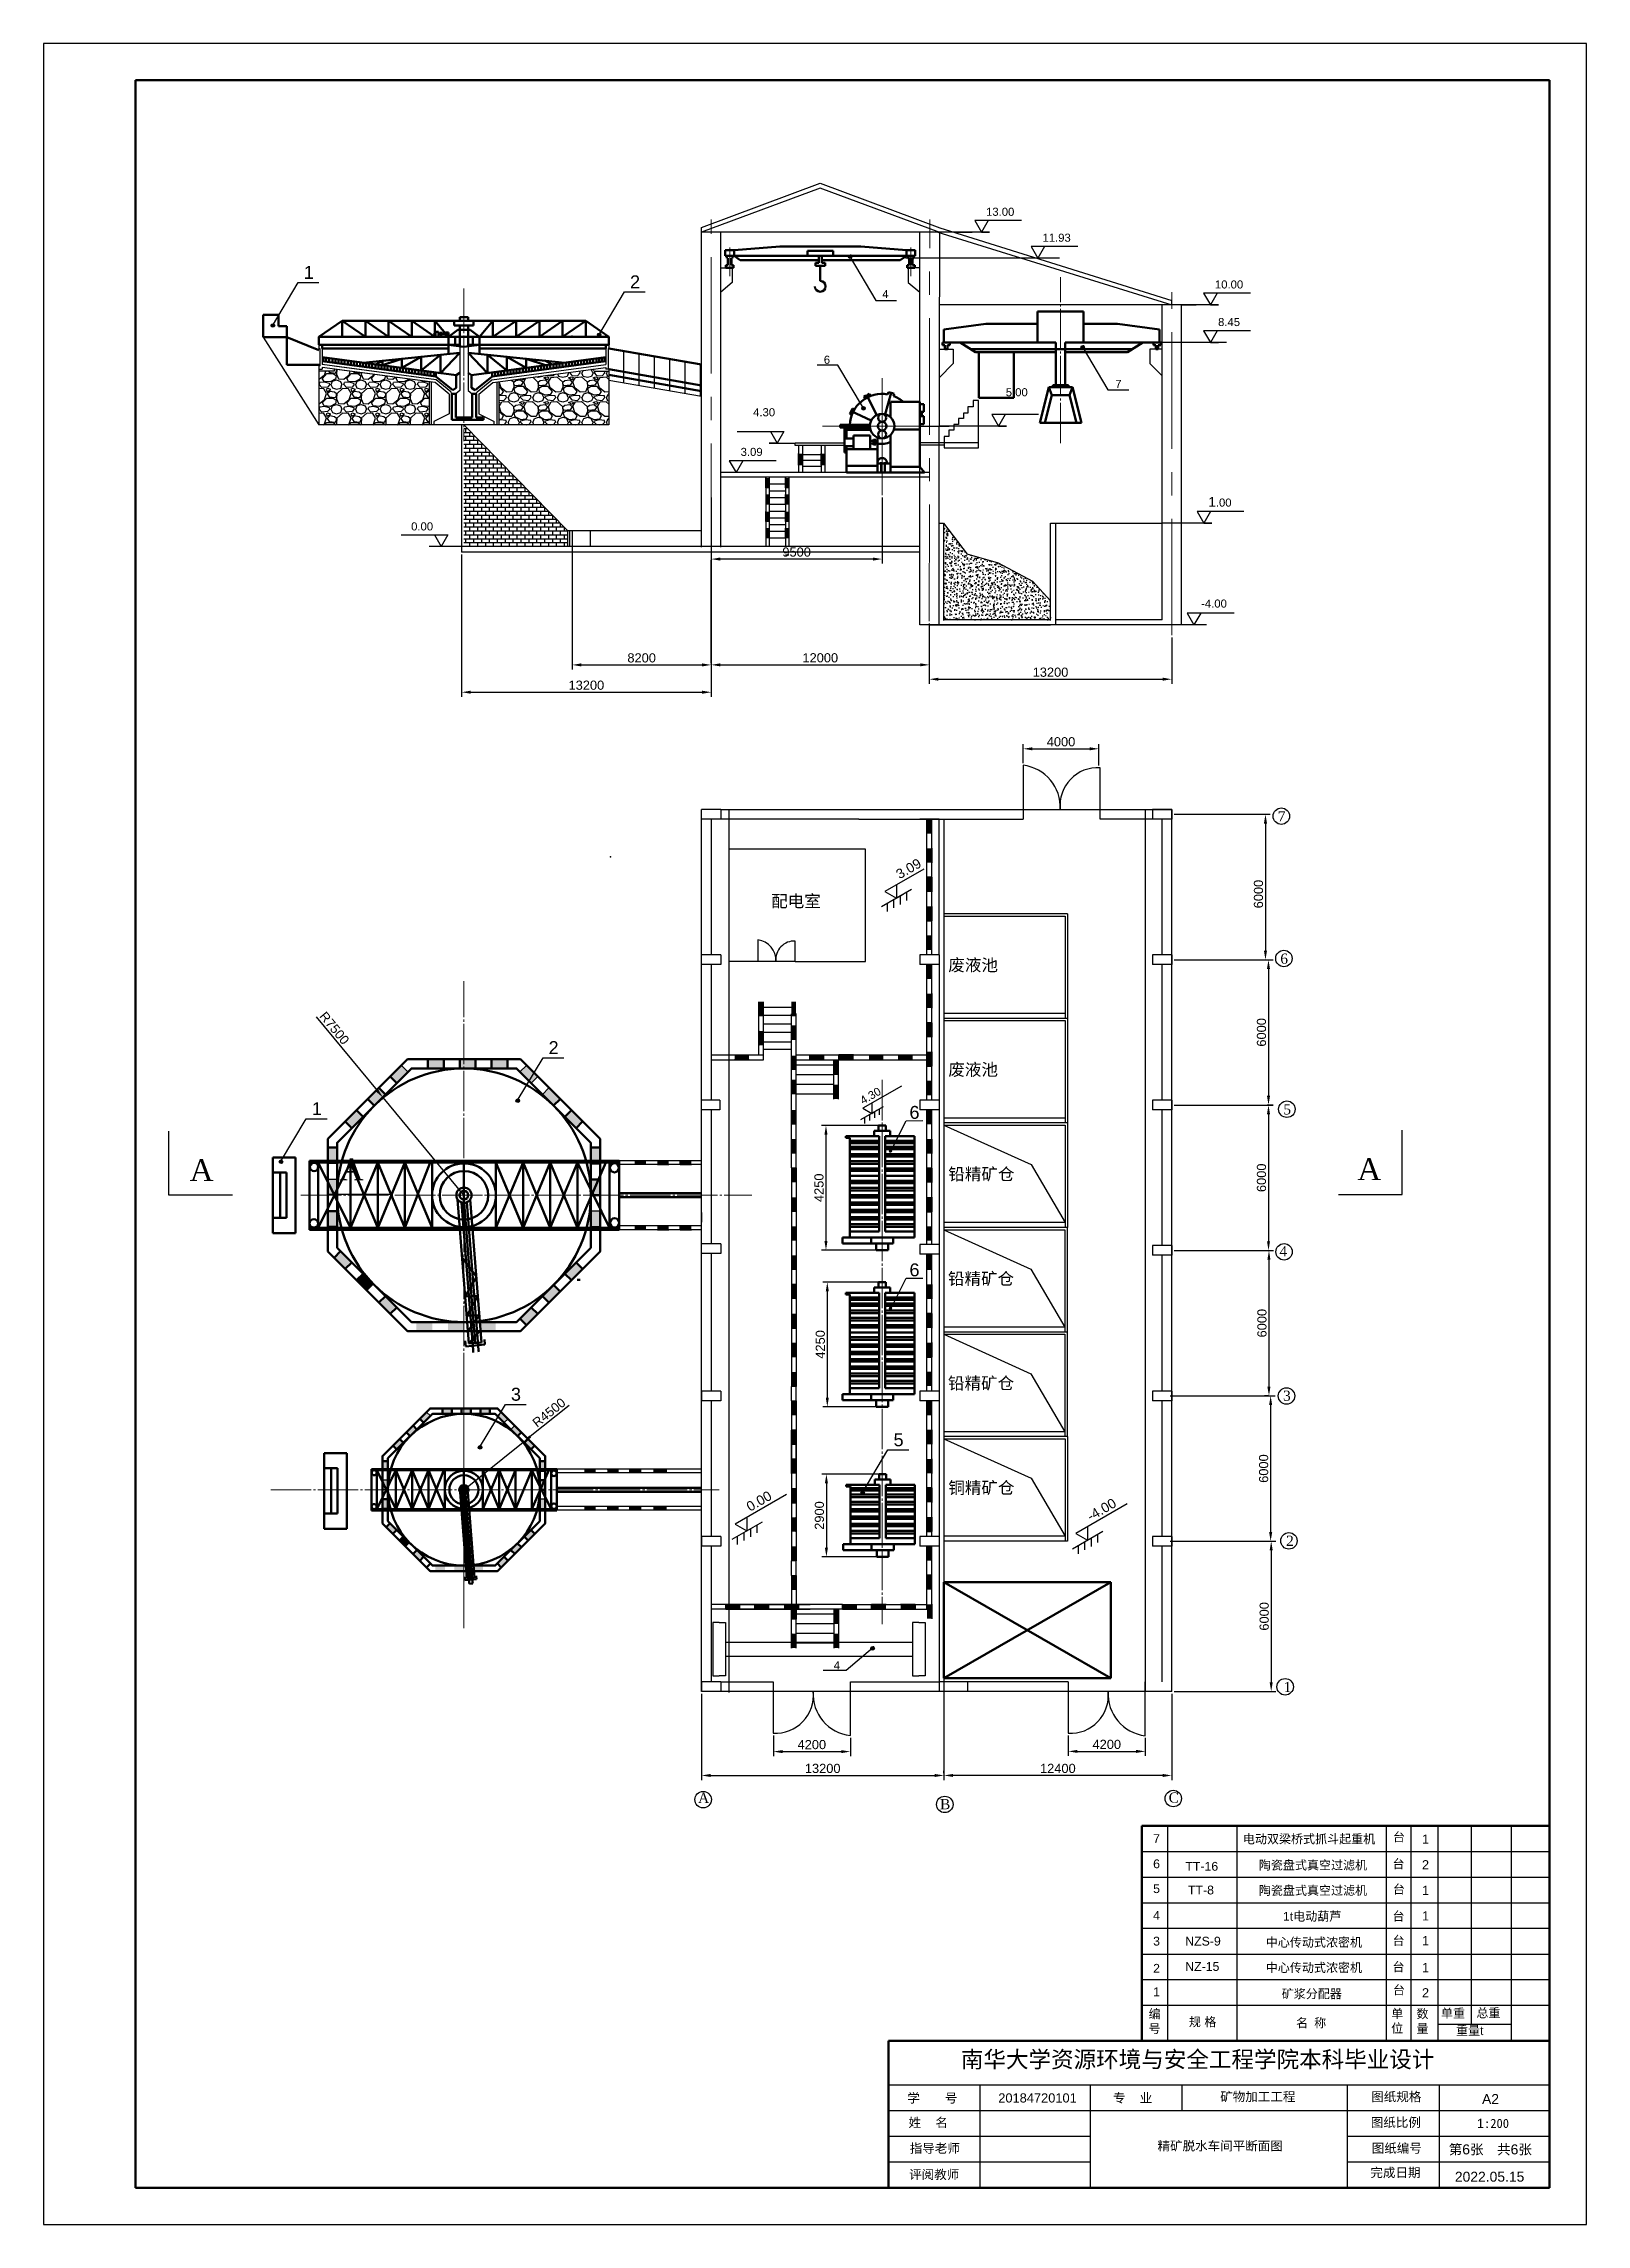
# Model space of a CAD drawing. Header units: millimetres. Extents: x 2316 to 2736, y 1512 to 2106.
import ezdxf

# ---------------------------------------------------------------- set-up
doc = ezdxf.new("R2010")
doc.units = ezdxf.units.MM
doc.linetypes.add('CENTER', pattern=[50.8, 31.75, -6.35, 6.35, -6.35])
doc.linetypes.add('JIS_08_11', pattern=[12.8, 11, -0.6, 0.6, -0.6])
doc.layers.add('中心线', color=7, linetype='JIS_08_11', lineweight=9)
doc.layers.add('主要设备', color=7, linetype='Continuous', lineweight=50)
doc.layers.add('厂房', color=7, linetype='Continuous')
doc.layers.add('标注', color=7, linetype='Continuous')
doc.styles.get("Standard").update_dxf_attribs({"font": 'arial.ttf'})
doc.dimstyles.new('ISO-25', dxfattribs={"dimtxt": 2.5, "dimasz": 2.5, "dimexe": 1.25, "dimexo": 0.625, "dimtad": 1, "dimtxsty": 'Standard', "dimcen": 2.5, "dimadec": 0, "dimazin": 0, "dimtfac": 1, "dimtmove": 0, "dimatfit": 3, "dimfxl": 1, "dimarcsym": 0})

msp = doc.modelspace()

# ---------------------------------------------------------------- texts
for s, p in [('电动双梁桥式抓斗起重机', (2642.044, 1615.811)), ('陶瓷盘式真空过滤机', (2646.383, 1608.701)), ('陶瓷盘式真空过滤机', (2646.383, 1601.8)), ('1t电动葫芦', (2652.931, 1594.758)), ('中心传动式浓密机', (2648.275, 1587.67)), ('中心传动式浓密机', (2648.275, 1580.769)), ('矿浆分配器', (2652.612, 1573.651))]:
    msp.add_text(s, height=2.4).set_placement(p)
at = {"attachment_point": 1}
for s, insert, char_height, width in [('7', (2617.593, 1618.343), 2.4, 1.97407), ('台', (2682.886, 1618.753), 2.4, 24.06894), ('6', (2617.593, 1611.472), 2.4, 1.83063), ('TT-16', (2626.366, 1610.788), 2.4, 7.79361), ('台', (2682.777, 1611.431), 2.4, 24.06894), ('5', (2617.593, 1604.702), 2.4, 1.25687), ('TT-8', (2627.084, 1604.333), 2.4, 8.0206), ('台', (2682.886, 1604.516), 2.4, 24.06894), ('4', (2617.593, 1597.422), 2.4, 1.78282), ('台', (2682.777, 1597.195), 2.4, 24.06894), ('3', (2617.593, 1590.409), 2.4, 1.25687), ('NZS-9', (2626.331, 1590.41), 2.4, 10.82054), ('台', (2682.777, 1590.529), 2.4, 24.06894), ('2', (2617.593, 1583.004), 2.4, 1.25687), ('NZ-15', (2626.331, 1583.509), 2.4, 10.82054), ('台', (2682.759, 1583.393), 2.4, 24.06894), ('1', (2617.593, 1576.595), 2.4, 1.25687), ('台', (2682.886, 1577.088), 2.4, 24.06894), ('编\\P号', (2616.363, 1570.555), 2.4, 24.06894), ('规 格', (2627.322, 1568.398), 2.4, 24.06894), ('{\\fSimSun|b0|i0|c134|p2;名 称}', (2656.525, 1568.129), 2.4, 9.01337), ('单位', (2682.412, 1570.659), 2.4, 5.16638), ('数量', (2689.288, 1570.602), 2.4, 5.70957), ('单重', (2695.978, 1570.747), 2.4, 24.06894), ('总重', (2705.607, 1570.834), 2.4, 24.06894), ('重量t', (2700.066, 1566.018), 2.4, 24.06894), ('{\\fSimSun|b0|i0|c134|p2;南华大学资源环境与安全工程学院本科毕业设计}', (2565.258, 1559.268), 4.5, 135.635), ('{\\fSimSun|b0|i0|c134|p2;学    号}', (2550.686, 1547.731), 2.5, 14.56215), ('20184720101', (2575.439, 1547.754), 2.5, 20.07612), ('专    业', (2606.656, 1547.752), 2.5, 14.72346), ('矿物加工工程', (2635.868, 1548.109), 2.5, 22.26117), ('图纸规格', (2676.976, 1548.101), 2.5, 14.34218), ('A2', (2707.141, 1547.556), 2.7048, 3.77614), ('姓    名', (2551.022, 1541.048), 2.5, 14.38617), ('图纸比例', (2676.857, 1541.096), 2.5, 14.19553), ('指导老师', (2551.338, 1534.041), 2.5, 14.63547), ('{\\fSimSun|b0|i0|c134|p34;精矿脱水车间平断面图}', (2618.8, 1534.691), 2.5, 35.79721), ('图纸编号', (2677.119, 1534.057), 2.5, 14.26885), ('{\\fSimSun|b0|i0|c134|p2;第}6{\\fSimSun|b0|i0|c134|p2;张  共}6{\\fSimSun|b0|i0|c134|p2;张}', (2698.074, 1533.831), 2.7048, 24.03721), ('评阅教师', (2551.179, 1526.892), 2.5, 14.69413), ('完成日期', (2676.745, 1527.431), 2.5, 14.59148), ('2022.05.15', (2699.749, 1526.393), 2.7048, 19.95961)]:
    msp.add_mtext(s, dxfattribs=dict(at, insert=insert, char_height=char_height, width=width))
at = {"char_height": 2.5, "attachment_point": 1}
for s, insert in [('1', (2690.78, 1618.236)), ('2', (2690.78, 1611.263)), ('1', (2690.78, 1604.281)), ('1', (2690.78, 1597.33)), ('1', (2690.78, 1590.593)), ('1', (2690.78, 1583.254)), ('2', (2690.78, 1576.388))]:
    msp.add_mtext_dynamic_manual_height_columns(s, width=2.5, gutter_width=12.5, heights=[0], dxfattribs=dict(at, insert=insert))
at = {"layer": '中心线', "insert": (2705.736, 1540.823), "char_height": 2.5, "attachment_point": 1}
msp.add_mtext_dynamic_manual_height_columns('1{\\fSimSun|b0|i0|c134|p34;:200}', width=9.50847, gutter_width=12.5, heights=[0], dxfattribs=at)
at = {"layer": '厂房', "color": 18, "lineweight": -3, "true_color": 0x000000, "char_height": 3.3, "attachment_point": 1}
for s, insert, width in [('{\\fSimSun|b0|i0|c134|p2;配电室}', (2513.615, 1874.143), 15.61942), ('{\\fSimSun|b0|i0|c134|p2;废液池}', (2561.844, 1856.738), 19.82724), ('{\\fSimSun|b0|i0|c134|p2;废液池}', (2561.844, 1828.26), 19.82724), ('{\\fSimSun|b0|i0|c134|p2;铅精矿仓}', (2561.844, 1799.782), 19.82724), ('{\\fSimSun|b0|i0|c134|p2;铅精矿仓}', (2561.753, 1771.304), 19.82724), ('{\\fSimSun|b0|i0|c134|p2;铅精矿仓}', (2561.753, 1742.826), 19.82724), ('{\\fSimSun|b0|i0|c134|p2;铜精矿仓}', (2561.844, 1714.349), 19.54393)]:
    msp.add_mtext(s, dxfattribs=dict(at, insert=insert, width=width))
at = {"layer": '标注', "color": 18, "true_color": 0x000000}
for s, insert, char_height, width, attachment_point in [('13.00', (2572.116, 2061.356), 2.2, 5.12017, 1), ('11.93', (2587.479, 2054.294), 2.2, 5.12017, 1), (' {\\H1.6x;1}', (2385.508, 2045.495), 2.2, 5.12017, 1), (' {\\H1.6x;2}', (2474.335, 2042.925), 2.2, 5.12017, 1), ('4', (2543.849, 2038.942), 2.2, 5.12017, 1), ('10.00', (2634.426, 2041.556), 2.2, 5.12017, 1), (' 8.45', (2634.426, 2031.326), 2.2, 18.30783, 1), ('6', (2527.939, 2021.051), 2.2, 5.12017, 1), ('7', (2607.296, 2014.462), 2.2, 5.12017, 1), ('{\\H1.2x; }5.00', (2577.484, 2012.203), 2.2, 5.12017, 1), (' 4.30', (2508.696, 2006.749), 2.2, 5.12017, 1), ('3.09', (2505.297, 1995.95), 2.2, 5.12017, 1), ('{\\H1.2x;1}.00', (2632.631, 1982.585), 2.2, 7.5398, 1), (' 0.00', (2414.733, 1975.657), 2.2, 7.69532, 1), ('{\\H1.2x; }-4.00', (2629.645, 1954.641), 2.2, 8.86436, 1), (' {\\H1.6x;2}', (2452.159, 1834.346), 2.2, 5.12017, 1), (' {\\H1.6x;1}', (2387.718, 1817.711), 2.2, 5.12017, 1), (' {\\H1.6x;6}', (2550.403, 1816.707), 2.2, 5.12017, 1), ('{\\fTimes New Roman|b0|i0|c238|p18;A}', (2355.311, 1802.191), 5.94, 13.73087, 1), ('{\\fTimes New Roman|b0|i0|c238|p18;A}', (2396.17, 1802.414), 5.94, 13.73087, 1), ('{\\fTimes New Roman|b0|i0|c238|p18;A}', (2679.681, 1802.431), 5.94, 13.73087, 3), (' {\\H1.6x;6}', (2550.403, 1773.813), 2.2, 5.12017, 1), (' {\\H1.6x;3}', (2441.911, 1739.924), 2.2, 5.12017, 1), (' {\\H1.6x;5}', (2546.077, 1727.528), 2.2, 5.12017, 1), (' 4', (2529.789, 1665.44), 2.2, 5.12017, 1)]:
    msp.add_mtext(s, dxfattribs=dict(at, insert=insert, char_height=char_height, width=width, attachment_point=attachment_point))
at = {"layer": '标注', "char_height": 2.772, "width": 6.40774, "attachment_point": 1}
for s, insert in [('{\\fTimes New Roman|b0|i0|c134|p18;7}', (2651.53, 1896.974)), ('{\\fTimes New Roman|b0|i0|c134|p18;6}', (2652.23, 1858.208)), ('{\\fTimes New Roman|b0|i0|c134|p18;5}', (2653.035, 1817.153)), ('{\\fTimes New Roman|b0|i0|c134|p18;4}', (2651.972, 1778.494)), ('{\\fTimes New Roman|b0|i0|c134|p18;3}', (2652.971, 1739.156)), ('{\\fTimes New Roman|b0|i0|c134|p18;2}', (2653.809, 1699.649)), ('{\\fTimes New Roman|b0|i0|c134|p18;1}', (2653.151, 1659.831))]:
    msp.add_mtext(s, dxfattribs=dict(at, insert=insert))
at = {"layer": '标注', "color": 18, "true_color": 0x000000, "char_height": 2.2, "attachment_point": 1, "rotation": 30}
for s, insert, width in [('{\\H1.2x;  3.09}', (2545.479, 1879.674), 18.30783), (' 4.30', (2536.754, 1818.518), 13.73087), ('{\\H1.2x;  0.00}', (2504.756, 1707.399), 9.73405), ('{\\H1.2x;  -4.00}', (2597.492, 1704.794), 18.30783)]:
    msp.add_mtext(s, dxfattribs=dict(at, insert=insert, width=width))
at = {"layer": '标注', "color": 18, "lineweight": -3, "true_color": 0x000000, "char_height": 2.772, "width": 6.40774, "attachment_point": 1}
for s, insert in [('{\\fTimes New Roman|b0|i0|c238|p18;A}', (2493.713, 1629.617)), ('{\\fTimes New Roman|b0|i0|c134|p18;B}', (2559.584, 1627.905)), ('{\\fTimes New Roman|b0|i0|c134|p18;C}', (2621.819, 1629.692))]:
    msp.add_mtext(s, dxfattribs=dict(at, insert=insert))

# ---------------------------------------------------------------- blocks, each defined once
blk = doc.blocks.new('*U1')
at = {"layer": '中心线', "color": 0, "linetype": 'CENTER', "lineweight": 9, "transparency": 16777216}
blk.add_line((0, -46.4), (0, 46.4), dxfattribs=at)
blk = doc.blocks.new('*U2')
at = {"layer": '中心线', "color": 0, "linetype": 'CENTER', "lineweight": 9, "transparency": 16777216}
blk.add_line((-0.09, -70.79), (0.05, 38.6), dxfattribs=at)
blk = doc.blocks.new('*U3')
at = {"layer": '厂房', "color": 0, "linetype": 'CENTER', "lineweight": 9, "transparency": 16777216}
blk.add_line((0, -46.73), (0, 46.73), dxfattribs=at)
blk = doc.blocks.new('*D4')
at = {"layer": 'Defpoints', "color": 0, "transparency": 16777216}
for p in [(2497.28, 1936.7), (2556.68, 1936.84), (2556.68, 1935.84)]:
    blk.add_point(p, dxfattribs=at)
at = {"layer": '标注', "color": 0, "lineweight": -2, "transparency": 16777216}
for p, q in [((2497.28, 1937.33), (2497.28, 1938.09)), ((2499.78, 1936.84), (2554.18, 1936.84)), ((2556.68, 1936.46), (2556.68, 1938.09))]:
    blk.add_line(p, q, dxfattribs=at)
at = {"layer": '标注', "color": 0, "transparency": 16777216}
for points in [[(2499.78, 1937.26), (2499.78, 1936.43), (2497.28, 1936.84)], [(2554.18, 1937.26), (2554.18, 1936.43), (2556.68, 1936.84)]]:
    blk.add_solid(points, dxfattribs=at)
at = {"layer": '标注', "color": 0, "transparency": 16777216, "insert": (2526.98, 1938.75), "char_height": 2.5, "attachment_point": 5}
blk.add_mtext('12000', dxfattribs=at)
blk = doc.blocks.new('*D5')
at = {"layer": 'Defpoints', "color": 0, "transparency": 16777216}
for p in [(2556.64, 1948.73), (2622.68, 1944.91), (2622.68, 1932.93)]:
    blk.add_point(p, dxfattribs=at)
at = {"layer": '标注', "color": 0, "lineweight": -2, "transparency": 16777216}
for p, q in [((2556.64, 1948.1), (2556.64, 1931.68)), ((2622.68, 1944.29), (2622.68, 1931.68)), ((2559.14, 1932.93), (2620.18, 1932.93))]:
    blk.add_line(p, q, dxfattribs=at)
at = {"layer": '标注', "color": 0, "transparency": 16777216}
for points in [[(2559.14, 1933.35), (2559.14, 1932.52), (2556.64, 1932.93)], [(2620.18, 1933.35), (2620.18, 1932.52), (2622.68, 1932.93)]]:
    blk.add_solid(points, dxfattribs=at)
at = {"layer": '标注', "color": 0, "transparency": 16777216, "insert": (2589.66, 1934.83), "char_height": 2.5, "attachment_point": 5}
blk.add_mtext('13200', dxfattribs=at)
blk = doc.blocks.new('*D9')
at = {"layer": 'Defpoints', "color": 0, "transparency": 16777216}
for p in [(2622.68, 1816.93), (2622.68, 1777.33), (2649.01, 1777.33)]:
    blk.add_point(p, dxfattribs=at)
at = {"layer": '标注', "color": 0, "lineweight": -2, "transparency": 16777216}
for p, q in [((2623.3, 1816.93), (2650.26, 1816.93)), ((2649.01, 1814.43), (2649.01, 1779.83)), ((2623.3, 1777.33), (2650.26, 1777.33))]:
    blk.add_line(p, q, dxfattribs=at)
at = {"layer": '标注', "color": 0, "transparency": 16777216}
for points in [[(2648.59, 1814.43), (2649.42, 1814.43), (2649.01, 1816.93)], [(2648.59, 1779.83), (2649.42, 1779.83), (2649.01, 1777.33)]]:
    blk.add_solid(points, dxfattribs=at)
at = {"layer": '标注', "color": 0, "transparency": 16777216, "insert": (2647.1, 1797.13), "char_height": 2.5, "attachment_point": 5, "rotation": 90}
blk.add_mtext('6000', dxfattribs=at)
blk = doc.blocks.new('*D6')
at = {"layer": 'Defpoints', "color": 0, "transparency": 16777216}
for p in [(2621.57, 1737.73), (2621.57, 1698.13), (2649.59, 1698.13)]:
    blk.add_point(p, dxfattribs=at)
at = {"layer": '标注', "color": 0, "lineweight": -2, "transparency": 16777216}
for p, q in [((2622.2, 1737.73), (2650.84, 1737.73)), ((2649.59, 1735.23), (2649.59, 1700.63)), ((2622.2, 1698.13), (2650.84, 1698.13))]:
    blk.add_line(p, q, dxfattribs=at)
at = {"layer": '标注', "color": 0, "transparency": 16777216}
for points in [[(2649.17, 1735.23), (2650.01, 1735.23), (2649.59, 1737.73)], [(2649.17, 1700.63), (2650.01, 1700.63), (2649.59, 1698.13)]]:
    blk.add_solid(points, dxfattribs=at)
at = {"layer": '标注', "color": 0, "transparency": 16777216, "insert": (2647.69, 1717.93), "char_height": 2.5, "attachment_point": 5, "rotation": 90}
blk.add_mtext('6000', dxfattribs=at)
blk = doc.blocks.new('*D10')
at = {"layer": 'Defpoints', "color": 0, "transparency": 16777216}
for p in [(2622.68, 1896.13), (2622.68, 1856.53), (2648.18, 1856.53)]:
    blk.add_point(p, dxfattribs=at)
at = {"layer": '标注', "color": 0, "lineweight": -2, "transparency": 16777216}
for p, q in [((2623.3, 1896.13), (2649.43, 1896.13)), ((2648.18, 1893.63), (2648.18, 1859.03)), ((2623.3, 1856.53), (2649.43, 1856.53))]:
    blk.add_line(p, q, dxfattribs=at)
at = {"layer": '标注', "color": 0, "transparency": 16777216}
for points in [[(2647.76, 1893.63), (2648.6, 1893.63), (2648.18, 1896.13)], [(2647.76, 1859.03), (2648.6, 1859.03), (2648.18, 1856.53)]]:
    blk.add_solid(points, dxfattribs=at)
at = {"layer": '标注', "color": 0, "transparency": 16777216, "insert": (2646.28, 1874.41), "char_height": 2.5, "attachment_point": 5, "rotation": 90}
blk.add_mtext('6000', dxfattribs=at)
blk = doc.blocks.new('*D11')
at = {"layer": 'Defpoints', "color": 0, "transparency": 16777216}
for p in [(2594.5, 1645.84), (2615.47, 1645.17), (2615.47, 1640.89)]:
    blk.add_point(p, dxfattribs=at)
at = {"layer": '标注', "color": 0, "lineweight": -2, "transparency": 16777216}
for p, q in [((2594.5, 1645.21), (2594.5, 1639.64)), ((2597, 1640.89), (2612.97, 1640.89)), ((2615.47, 1644.55), (2615.47, 1639.64))]:
    blk.add_line(p, q, dxfattribs=at)
at = {"layer": '标注', "color": 0, "transparency": 16777216}
for points in [[(2597, 1641.31), (2597, 1640.48), (2594.5, 1640.89)], [(2612.97, 1641.31), (2612.97, 1640.48), (2615.47, 1640.89)]]:
    blk.add_solid(points, dxfattribs=at)
at = {"layer": '标注', "color": 0, "transparency": 16777216, "insert": (2604.98, 1642.79), "char_height": 2.5, "attachment_point": 5}
blk.add_mtext('4200', dxfattribs=at)
blk = doc.blocks.new('*D12')
at = {"layer": 'Defpoints', "color": 0, "transparency": 16777216}
for p in [(2514.2, 1645.85), (2535.17, 1645.18), (2535.17, 1640.83)]:
    blk.add_point(p, dxfattribs=at)
at = {"layer": '标注', "color": 0, "lineweight": -2, "transparency": 16777216}
for p, q in [((2514.2, 1645.22), (2514.2, 1639.58)), ((2516.7, 1640.83), (2532.67, 1640.83)), ((2535.17, 1644.55), (2535.17, 1639.58))]:
    blk.add_line(p, q, dxfattribs=at)
at = {"layer": '标注', "color": 0, "transparency": 16777216}
for points in [[(2516.7, 1641.25), (2516.7, 1640.41), (2514.2, 1640.83)], [(2532.67, 1641.25), (2532.67, 1640.41), (2535.17, 1640.83)]]:
    blk.add_solid(points, dxfattribs=at)
at = {"layer": '标注', "color": 0, "transparency": 16777216, "insert": (2524.68, 1642.73), "char_height": 2.5, "attachment_point": 5}
blk.add_mtext('4200', dxfattribs=at)
blk = doc.blocks.new('*D13')
at = {"layer": 'Defpoints', "color": 0, "transparency": 16777216}
for p in [(2602.86, 1913.98), (2582.18, 1909.49), (2602.86, 1908.83)]:
    blk.add_point(p, dxfattribs=at)
at = {"layer": '标注', "color": 0, "lineweight": -2, "transparency": 16777216}
for p, q in [((2582.18, 1910.11), (2582.18, 1915.23)), ((2584.68, 1913.98), (2600.36, 1913.98)), ((2602.86, 1909.46), (2602.86, 1915.23))]:
    blk.add_line(p, q, dxfattribs=at)
at = {"layer": '标注', "color": 0, "transparency": 16777216}
for points in [[(2584.68, 1914.39), (2584.68, 1913.56), (2582.18, 1913.98)], [(2600.36, 1914.39), (2600.36, 1913.56), (2602.86, 1913.98)]]:
    blk.add_solid(points, dxfattribs=at)
at = {"layer": '标注', "color": 0, "transparency": 16777216, "insert": (2592.52, 1915.88), "char_height": 2.5, "attachment_point": 5}
blk.add_mtext('4000', dxfattribs=at)
blk = doc.blocks.new('*D7')
at = {"layer": 'Defpoints', "color": 0, "transparency": 16777216}
for p in [(2649.01, 1777.33), (2649.13, 1737.73), (2649.59, 1737.73)]:
    blk.add_point(p, dxfattribs=at)
at = {"layer": '标注', "color": 0, "lineweight": -2, "transparency": 16777216}
for p, q in [((2649.63, 1777.33), (2650.38, 1777.33)), ((2649.13, 1774.83), (2649.13, 1740.23)), ((2648.97, 1737.73), (2647.88, 1737.73))]:
    blk.add_line(p, q, dxfattribs=at)
at = {"layer": '标注', "color": 0, "transparency": 16777216}
for points in [[(2648.71, 1774.83), (2649.54, 1774.83), (2649.13, 1777.33)], [(2648.71, 1740.23), (2649.54, 1740.23), (2649.13, 1737.73)]]:
    blk.add_solid(points, dxfattribs=at)
at = {"layer": '标注', "color": 0, "transparency": 16777216, "insert": (2647.23, 1757.53), "char_height": 2.5, "attachment_point": 5, "rotation": 90}
blk.add_mtext('6000', dxfattribs=at)
blk = doc.blocks.new('*D8')
at = {"layer": 'Defpoints', "color": 0, "transparency": 16777216}
for p in [(2648.03, 1856.5), (2648.03, 1816.97), (2649, 1816.97)]:
    blk.add_point(p, dxfattribs=at)
at = {"layer": '标注', "color": 0, "lineweight": -2, "transparency": 16777216}
for p, q in [((2648.66, 1856.5), (2650.25, 1856.5)), ((2649, 1854), (2649, 1819.47)), ((2648.66, 1816.97), (2650.25, 1816.97))]:
    blk.add_line(p, q, dxfattribs=at)
at = {"layer": '标注', "color": 0, "transparency": 16777216}
for points in [[(2648.59, 1854), (2649.42, 1854), (2649, 1856.5)], [(2648.59, 1819.47), (2649.42, 1819.47), (2649, 1816.97)]]:
    blk.add_solid(points, dxfattribs=at)
at = {"layer": '标注', "color": 0, "transparency": 16777216, "insert": (2647.1, 1836.74), "char_height": 2.5, "attachment_point": 5, "rotation": 90}
blk.add_mtext('6000', dxfattribs=at)
blk = doc.blocks.new('*D14')
at = {"layer": 'Defpoints', "color": 0, "transparency": 16777216}
for p in [(2494.64, 1657.21), (2560.64, 1634.34), (2560.64, 1634.34)]:
    blk.add_point(p, dxfattribs=at)
at = {"layer": '标注', "color": 0, "lineweight": -2, "transparency": 16777216}
for p, q in [((2494.64, 1656.59), (2494.64, 1633.09)), ((2497.14, 1634.34), (2558.14, 1634.34)), ((2560.64, 1634.96), (2560.64, 1635.59))]:
    blk.add_line(p, q, dxfattribs=at)
at = {"layer": '标注', "color": 0, "transparency": 16777216}
for points in [[(2497.14, 1634.75), (2497.14, 1633.92), (2494.64, 1634.34)], [(2558.14, 1634.75), (2558.14, 1633.92), (2560.64, 1634.34)]]:
    blk.add_solid(points, dxfattribs=at)
at = {"layer": '标注', "color": 0, "transparency": 16777216, "insert": (2527.64, 1636.24), "char_height": 2.5, "attachment_point": 5}
blk.add_mtext('13200', dxfattribs=at)
blk = doc.blocks.new('*D15')
at = {"layer": 'Defpoints', "color": 0, "transparency": 16777216}
for p in [(2649.59, 1698.13), (2622.68, 1657.21), (2649.74, 1657.21)]:
    blk.add_point(p, dxfattribs=at)
at = {"layer": '标注', "color": 0, "lineweight": -2, "transparency": 16777216}
for p, q in [((2649.74, 1695.63), (2649.74, 1659.71)), ((2650.22, 1698.13), (2650.99, 1698.13)), ((2623.3, 1657.21), (2650.99, 1657.21))]:
    blk.add_line(p, q, dxfattribs=at)
at = {"layer": '标注', "color": 0, "transparency": 16777216}
for points in [[(2649.32, 1695.63), (2650.16, 1695.63), (2649.74, 1698.13)], [(2649.32, 1659.71), (2650.16, 1659.71), (2649.74, 1657.21)]]:
    blk.add_solid(points, dxfattribs=at)
at = {"layer": '标注', "color": 0, "transparency": 16777216, "insert": (2647.84, 1677.67), "char_height": 2.5, "attachment_point": 5, "rotation": 90}
blk.add_mtext('6000', dxfattribs=at)
blk = doc.blocks.new('*D16')
at = {"layer": 'Defpoints', "color": 0, "transparency": 16777216}
for p in [(2560.64, 1660.85), (2622.68, 1657.21), (2560.64, 1634.34)]:
    blk.add_point(p, dxfattribs=at)
at = {"layer": '标注', "color": 0, "lineweight": -2, "transparency": 16777216}
for p, q in [((2560.64, 1660.22), (2560.64, 1633.09)), ((2622.68, 1656.59), (2622.68, 1633.09)), ((2620.18, 1634.34), (2563.14, 1634.34))]:
    blk.add_line(p, q, dxfattribs=at)
at = {"layer": '标注', "color": 0, "transparency": 16777216}
for points in [[(2563.14, 1634.75), (2563.14, 1633.92), (2560.64, 1634.34)], [(2620.18, 1634.75), (2620.18, 1633.92), (2622.68, 1634.34)]]:
    blk.add_solid(points, dxfattribs=at)
at = {"layer": '标注', "color": 0, "transparency": 16777216, "insert": (2591.66, 1636.24), "char_height": 2.5, "attachment_point": 5}
blk.add_mtext('12400', dxfattribs=at)
blk = doc.blocks.new('*D17')
at = {"layer": 'Defpoints', "color": 0, "transparency": 16777216}
for p in [(2459.42, 1974.05), (2497.28, 1974.05), (2497.28, 1936.83)]:
    blk.add_point(p, dxfattribs=at)
at = {"layer": '标注', "color": 0, "lineweight": -2, "transparency": 16777216}
for p, q in [((2459.42, 1973.42), (2459.42, 1935.58)), ((2497.28, 1973.42), (2497.28, 1935.58)), ((2461.92, 1936.83), (2494.78, 1936.83))]:
    blk.add_line(p, q, dxfattribs=at)
at = {"layer": '标注', "color": 0, "transparency": 16777216}
for points in [[(2461.92, 1937.25), (2461.92, 1936.41), (2459.42, 1936.83)], [(2494.78, 1937.25), (2494.78, 1936.41), (2497.28, 1936.83)]]:
    blk.add_solid(points, dxfattribs=at)
at = {"layer": '标注', "color": 0, "transparency": 16777216, "insert": (2478.35, 1938.73), "char_height": 2.5, "attachment_point": 5}
blk.add_mtext('8200', dxfattribs=at)
blk = doc.blocks.new('*D18')
at = {"layer": 'Defpoints', "color": 0, "transparency": 16777216}
for p in [(2407.94, 1818.96), (2429.98, 1792.37)]:
    blk.add_point(p, dxfattribs=at)
at = {"layer": '标注', "color": 0, "lineweight": -2, "transparency": 16777216}
for p, q in [((2389.7, 1840.96), (2406.34, 1820.88)), ((2429.98, 1792.37), (2407.94, 1818.96))]:
    blk.add_line(p, q, dxfattribs=at)
at = {"layer": '标注', "color": 0, "transparency": 16777216}
blk.add_solid([(2406.66, 1821.15), (2406.02, 1820.61), (2407.94, 1818.96)], dxfattribs=at)
at = {"layer": '标注', "color": 0, "transparency": 16777216, "insert": (2394.7, 1837.9), "char_height": 2.5, "attachment_point": 5, "rotation": 309.65923}
blk.add_mtext('R7500', dxfattribs=at)
blk = doc.blocks.new('*D19')
at = {"layer": 'Defpoints', "color": 0, "transparency": 16777216}
for p in [(2446.07, 1725.09), (2429.95, 1712.17)]:
    blk.add_point(p, dxfattribs=at)
at = {"layer": '标注', "color": 0, "lineweight": -2, "transparency": 16777216}
for p, q in [((2458.64, 1735.15), (2448.02, 1726.65)), ((2429.95, 1712.17), (2446.07, 1725.09))]:
    blk.add_line(p, q, dxfattribs=at)
at = {"layer": '标注', "color": 0, "transparency": 16777216}
blk.add_solid([(2447.76, 1726.97), (2448.28, 1726.32), (2446.07, 1725.09)], dxfattribs=at)
at = {"layer": '标注', "color": 0, "transparency": 16777216, "insert": (2453.12, 1733.17), "char_height": 2.5, "attachment_point": 5, "rotation": 38.70723}
blk.add_mtext('R4500', dxfattribs=at)
blk = doc.blocks.new('*D20')
at = {"layer": 'Defpoints', "color": 0, "transparency": 16777216}
for p in [(2543.84, 1811.39), (2528.53, 1777.43), (2543.84, 1777.43)]:
    blk.add_point(p, dxfattribs=at)
at = {"layer": '标注', "color": 0, "lineweight": -2, "transparency": 16777216}
for p, q in [((2543.21, 1811.39), (2527.28, 1811.39)), ((2528.53, 1808.89), (2528.53, 1779.93)), ((2543.21, 1777.43), (2527.28, 1777.43))]:
    blk.add_line(p, q, dxfattribs=at)
at = {"layer": '标注', "color": 0, "transparency": 16777216}
for points in [[(2528.11, 1808.89), (2528.95, 1808.89), (2528.53, 1811.39)], [(2528.11, 1779.93), (2528.95, 1779.93), (2528.53, 1777.43)]]:
    blk.add_solid(points, dxfattribs=at)
at = {"layer": '标注', "color": 0, "transparency": 16777216, "insert": (2526.63, 1794.41), "char_height": 2.5, "attachment_point": 5, "rotation": 90}
blk.add_mtext('4250', dxfattribs=at)
blk = doc.blocks.new('*D21')
at = {"layer": 'Defpoints', "color": 0, "transparency": 16777216}
for p in [(2543.84, 1768.73), (2528.89, 1734.77), (2543.84, 1734.77)]:
    blk.add_point(p, dxfattribs=at)
at = {"layer": '标注', "color": 0, "lineweight": -2, "transparency": 16777216}
for p, q in [((2543.21, 1768.73), (2527.64, 1768.73)), ((2528.89, 1766.23), (2528.89, 1737.27)), ((2543.21, 1734.77), (2527.64, 1734.77))]:
    blk.add_line(p, q, dxfattribs=at)
at = {"layer": '标注', "color": 0, "transparency": 16777216}
for points in [[(2528.48, 1766.23), (2529.31, 1766.23), (2528.89, 1768.73)], [(2528.48, 1737.27), (2529.31, 1737.27), (2528.89, 1734.77)]]:
    blk.add_solid(points, dxfattribs=at)
at = {"layer": '标注', "color": 0, "transparency": 16777216, "insert": (2526.99, 1751.75), "char_height": 2.5, "attachment_point": 5, "rotation": 90}
blk.add_mtext('4250', dxfattribs=at)
blk = doc.blocks.new('*D22')
at = {"layer": 'Defpoints', "color": 0, "transparency": 16777216}
for p in [(2543.98, 1716.38), (2528.65, 1693.89), (2543.98, 1693.89)]:
    blk.add_point(p, dxfattribs=at)
at = {"layer": '标注', "color": 0, "lineweight": -2, "transparency": 16777216}
for p, q in [((2543.36, 1716.38), (2527.4, 1716.38)), ((2528.65, 1713.88), (2528.65, 1696.39)), ((2543.36, 1693.89), (2527.4, 1693.89))]:
    blk.add_line(p, q, dxfattribs=at)
at = {"layer": '标注', "color": 0, "transparency": 16777216}
for points in [[(2528.23, 1713.88), (2529.07, 1713.88), (2528.65, 1716.38)], [(2528.23, 1696.39), (2529.07, 1696.39), (2528.65, 1693.89)]]:
    blk.add_solid(points, dxfattribs=at)
at = {"layer": '标注', "color": 0, "transparency": 16777216, "insert": (2526.75, 1705.14), "char_height": 2.5, "attachment_point": 5, "rotation": 90}
blk.add_mtext('2900', dxfattribs=at)
blk = doc.blocks.new('*D23')
at = {"layer": 'Defpoints', "color": 0, "transparency": 16777216}
for p in [(2497.28, 1983.03), (2543.81, 1983.03), (2497.28, 1965.66)]:
    blk.add_point(p, dxfattribs=at)
at = {"layer": '标注', "color": 0, "lineweight": -2, "transparency": 16777216}
for p, q in [((2497.28, 1982.4), (2497.28, 1964.41)), ((2543.81, 1982.4), (2543.81, 1964.41)), ((2541.31, 1965.66), (2499.78, 1965.66))]:
    blk.add_line(p, q, dxfattribs=at)
at = {"layer": '标注', "color": 0, "transparency": 16777216}
for points in [[(2499.78, 1966.08), (2499.78, 1965.24), (2497.28, 1965.66)], [(2541.31, 1966.08), (2541.31, 1965.24), (2543.81, 1965.66)]]:
    blk.add_solid(points, dxfattribs=at)
at = {"layer": '标注', "color": 0, "transparency": 16777216, "insert": (2520.54, 1967.56), "char_height": 2.5, "attachment_point": 5}
blk.add_mtext('9500', dxfattribs=at)
blk = doc.blocks.new('*D24')
at = {"layer": 'Defpoints', "color": 0, "transparency": 16777216}
for p in [(2429.32, 1967.55), (2497.28, 1967.55), (2497.28, 1929.39)]:
    blk.add_point(p, dxfattribs=at)
at = {"layer": '标注', "color": 0, "lineweight": -2, "transparency": 16777216}
for p, q in [((2429.32, 1966.93), (2429.32, 1928.14)), ((2497.28, 1966.93), (2497.28, 1928.14)), ((2431.82, 1929.39), (2494.78, 1929.39))]:
    blk.add_line(p, q, dxfattribs=at)
at = {"layer": '标注', "color": 0, "transparency": 16777216}
for points in [[(2431.82, 1929.81), (2431.82, 1928.97), (2429.32, 1929.39)], [(2494.78, 1929.81), (2494.78, 1928.97), (2497.28, 1929.39)]]:
    blk.add_solid(points, dxfattribs=at)
at = {"layer": '标注', "color": 0, "transparency": 16777216, "insert": (2463.3, 1931.29), "char_height": 2.5, "attachment_point": 5}
blk.add_mtext('13200', dxfattribs=at)

# ---------------------------------------------------------------- dimensions: what is measured, and where the dimension line sits
at = {"layer": '标注'}
for base, p1, p2, text, picture, middle in [((2497.279, 1965.66), (2543.809, 1983.026), (2497.279, 1983.026), '9500', '*D23', (2520.544, 1967.561)), ((2497.279, 1936.831), (2459.416, 1974.048), (2497.279, 1974.048), '8200', '*D17', (2478.348, 1938.733)), ((2497.279, 1929.39), (2429.315, 1967.552), (2497.279, 1967.552), '13200', '*D24', (2463.297, 1931.292)), ((2622.679, 1932.932), (2556.636, 1948.728), (2622.679, 1944.912), '13200', '*D5', (2589.658, 1934.835)), ((2602.856, 1913.975), (2582.178, 1909.487), (2602.856, 1908.833), '4000', '*D13', (2592.517, 1915.877)), ((2560.639, 1634.338), (2622.679, 1657.213), (2560.639, 1660.85), '12400', '*D16', (2591.659, 1636.239)), ((2560.639, 1634.338), (2494.639, 1657.213), (2560.639, 1634.338), '13200', '*D14', (2527.639, 1636.24))]:
    dim = msp.add_linear_dim(base=base, p1=p1, p2=p2, text=text, dimstyle='ISO-25', dxfattribs=at)
    dim.commit()
    dim.dimension.update_dxf_attribs({"geometry": picture, "text_midpoint": middle})
for base, p1, p2, text, picture, middle in [((2556.679, 1936.845), (2497.279, 1936.703), (2556.679, 1935.839), '12000', '*D4', (2526.979, 1936.845)), ((2535.17, 1640.83), (2514.197, 1645.846), (2535.17, 1645.179), '4200', '*D12', (2524.684, 1640.83)), ((2615.47, 1640.894), (2594.497, 1645.839), (2615.47, 1645.171), '4200', '*D11', (2604.983, 1640.894))]:
    dim = msp.add_linear_dim(base=base, p1=p1, p2=p2, text=text, dimstyle='ISO-25', dxfattribs=at)
    dim.commit()
    dim.dimension.update_dxf_attribs({"geometry": picture, "text_midpoint": middle, "dimtype": 160})
for base, p1, p2, picture, middle in [((2648.179, 1856.533), (2622.679, 1896.133), (2622.679, 1856.533), '*D10', (2648.179, 1874.413)), ((2649.128, 1737.733), (2649.006, 1777.333), (2649.591, 1737.733), '*D7', (2649.128, 1757.533))]:
    dim = msp.add_linear_dim(base=base, p1=p1, p2=p2, angle=90, text='6000', dimstyle='ISO-25', dxfattribs=at)
    dim.commit()
    dim.dimension.update_dxf_attribs({"geometry": picture, "text_midpoint": middle, "dimtype": 160})
for base, p1, p2, text, picture, middle in [((2649.002, 1816.973), (2648.034, 1856.5), (2648.034, 1816.973), '6000', '*D8', (2647.1, 1836.737)), ((2649.006, 1777.333), (2622.679, 1816.933), (2622.679, 1777.333), '6000', '*D9', (2647.105, 1797.133)), ((2528.53, 1777.43), (2543.836, 1811.393), (2543.836, 1777.43), '4250', '*D20', (2526.629, 1794.412)), ((2528.892, 1734.767), (2543.836, 1768.73), (2543.836, 1734.767), '4250', '*D21', (2526.991, 1751.749)), ((2649.591, 1698.133), (2621.572, 1737.733), (2621.572, 1698.133), '6000', '*D6', (2647.69, 1717.933)), ((2528.649, 1693.891), (2543.98, 1716.384), (2543.98, 1693.891), '2900', '*D22', (2526.748, 1705.137)), ((2649.741, 1657.213), (2649.591, 1698.133), (2622.679, 1657.213), '6000', '*D15', (2647.84, 1677.673))]:
    dim = msp.add_linear_dim(base=base, p1=p1, p2=p2, angle=90, text=text, dimstyle='ISO-25', dxfattribs=at)
    dim.commit()
    dim.dimension.update_dxf_attribs({"geometry": picture, "text_midpoint": middle})
dim = msp.add_radius_dim(center=(2429.976, 1792.373), mpoint=(2407.938, 1818.956), text='R7500', dimstyle='ISO-25', dxfattribs=at)
dim.commit()
dim.dimension.update_dxf_attribs({"geometry": '*D18', "text_midpoint": (2393.241, 1836.685), "dimtype": 164})
dim = msp.add_radius_dim(center=(2429.95, 1712.165), mpoint=(2446.072, 1725.086), text='R4500', dimstyle='ISO-25', dxfattribs=at)
dim.commit()
dim.dimension.update_dxf_attribs({"geometry": '*D19', "text_midpoint": (2453.116, 1733.167)})

# ---------------------------------------------------------------- hatches: boundary and pattern name
at = {"layer": '主要设备', "lineweight": -3, "true_color": 0x000000}
msp.add_hatch(color=18, dxfattribs=at).paths.add_polyline_path([(2459.384, 2026.228, 1), (2459.364, 2026.228, 1)])
at = {"layer": '主要设备', "lineweight": 50, "true_color": 0x000000}
h = msp.add_hatch(dxfattribs=at)
h.set_pattern_fill('LINE', color=18, scale=0.263203, angle=90, style=0)
h.set_pattern_definition([(90, (2437.6077, 2015.41615), (-0.835671, 5e-17), [])])
h.paths.add_polyline_path([(2393.176, 2019.335), (2393.176, 2020.397), (2422.345, 2016.478), (2422.345, 2015.682), (2422.345, 2015.416)])
h = msp.add_hatch(dxfattribs=at)
h.set_pattern_fill('LINE', color=18, scale=0.263203, angle=90, style=0)
h.set_pattern_definition([(90, (2437.6077, 2015.41615), (-0.83567, 5e-17), [])])
h.paths.add_polyline_path([(2466.777, 2019.335), (2466.777, 2020.397), (2437.608, 2016.478), (2437.608, 2015.682), (2437.608, 2015.416)])
h = msp.add_hatch(color=18, dxfattribs=at)
h.paths.add_polyline_path([(2414.728, 1825.958), (2412.95, 1827.736), (2409.894, 1824.68), (2411.672, 1822.902)])
h.paths.add_polyline_path([(2408.616, 1819.846), (2406.837, 1821.624), (2403.781, 1818.568), (2405.56, 1816.79)])
h.paths.add_polyline_path([(2402.504, 1813.734), (2400.725, 1815.512), (2397.669, 1812.456), (2399.448, 1810.677)])
h.paths.add_polyline_path([(2395.446, 1805.339), (2392.931, 1805.339), (2392.931, 1801.758), (2395.446, 1801.758)])
h.paths.add_polyline_path([(2395.446, 1796.695), (2392.931, 1796.695), (2392.931, 1795.951), (2394.694, 1792.373), (2395.446, 1793.9)])
h.paths.add_polyline_path([(2392.931, 1795.951), (2392.931, 1792.373), (2394.694, 1792.373)])
h.paths.add_polyline_path([(2395.446, 1788.051), (2392.931, 1788.051), (2392.931, 1783.729), (2395.446, 1783.729)])
h.paths.add_polyline_path([(2396.391, 1777.125), (2394.613, 1775.346), (2397.669, 1772.29), (2399.448, 1774.069)])
h.paths.add_polyline_path([(2408.616, 1764.9), (2406.837, 1763.122), (2409.894, 1760.066), (2411.672, 1761.844)])
h.paths.add_polyline_path([(2450.059, 1760.066), (2448.281, 1761.844), (2445.225, 1758.788), (2447.003, 1757.01)])
h.paths.add_polyline_path([(2456.171, 1766.178), (2454.393, 1767.956), (2451.337, 1764.9), (2453.115, 1763.122)])
h.paths.add_polyline_path([(2462.283, 1772.29), (2460.505, 1774.069), (2457.449, 1771.012), (2459.227, 1769.234)])
h.paths.add_polyline_path([(2447.497, 1827.242), (2446.168, 1825.014), (2448.281, 1822.902), (2450.059, 1824.68)])
h.paths.add_polyline_path([(2447.497, 1827.242), (2447.003, 1827.736), (2445.225, 1825.958), (2446.168, 1825.014)])
h.paths.add_polyline_path([(2453.115, 1821.624), (2451.337, 1819.846), (2454.393, 1816.79), (2456.171, 1818.568)])
h.paths.add_polyline_path([(2459.227, 1815.512), (2457.449, 1813.734), (2460.505, 1810.677), (2462.283, 1812.456)])
h = msp.add_hatch(color=18, dxfattribs=at)
h.paths.add_polyline_path([(2441.791, 1829.418), (2437.469, 1829.418), (2437.469, 1826.903), (2441.791, 1826.903)])
h.paths.add_polyline_path([(2433.147, 1829.418), (2429.976, 1829.418), (2429.976, 1826.903), (2433.147, 1826.903)])
h.paths.add_polyline_path([(2429.976, 1829.418), (2428.825, 1829.418), (2428.825, 1826.903), (2429.976, 1826.903)])
h.paths.add_polyline_path([(2424.503, 1829.418), (2420.181, 1829.418), (2420.181, 1826.903), (2424.503, 1826.903)])
h = msp.add_hatch(color=18, dxfattribs=at)
h.paths.add_polyline_path([(2467.021, 1805.339), (2464.507, 1805.339), (2464.507, 1801.758), (2467.021, 1801.758)])
h.paths.add_polyline_path([(2467.021, 1801.758), (2464.507, 1801.758), (2464.507, 1801.264), (2467.021, 1801.264)])
h.paths.add_polyline_path([(2467.021, 1801.264), (2464.507, 1801.264), (2464.507, 1801.017), (2467.021, 1801.017)])
h.paths.add_polyline_path([(2466.638, 1796.695), (2464.507, 1796.695), (2464.507, 1793.9), (2464.991, 1792.917)])
h.paths.add_polyline_path([(2467.021, 1796.695), (2466.638, 1796.695), (2464.991, 1792.917), (2465.259, 1792.373), (2467.021, 1792.373)])
h.paths.add_polyline_path([(2467.021, 1788.051), (2464.507, 1788.051), (2464.507, 1783.729), (2467.021, 1783.729)])
for points in [[(2402.504, 1771.012), (2400.725, 1769.234), (2403.647, 1766.312), (2405.422, 1768.094)], [(2413.511, 1699.384), (2412.447, 1698.32), (2414.196, 1696.572), (2415.257, 1697.638)]]:
    msp.add_hatch(color=18, dxfattribs=at).paths.add_polyline_path(points)
h = msp.add_hatch(color=18, dxfattribs=at)
h.paths.add_polyline_path([(2438.626, 1757.842), (2434.305, 1757.842), (2434.305, 1755.327), (2438.626, 1755.327)])
h.paths.add_polyline_path([(2429.983, 1757.842), (2426.812, 1757.842), (2426.812, 1755.327), (2429.983, 1755.327)])
h.paths.add_polyline_path([(2426.812, 1757.842), (2425.661, 1757.842), (2425.661, 1755.327), (2426.812, 1755.327)])
h.paths.add_polyline_path([(2421.339, 1757.842), (2417.017, 1757.842), (2417.017, 1755.327), (2421.339, 1755.327)])
h = msp.add_hatch(color=18, dxfattribs=at)
h.paths.add_polyline_path([(2420.826, 1732.261), (2419.762, 1733.325), (2417.933, 1731.496), (2418.997, 1730.432)])
h.paths.add_polyline_path([(2417.169, 1728.604), (2416.104, 1729.668), (2414.276, 1727.839), (2415.34, 1726.775)])
h.paths.add_polyline_path([(2413.511, 1724.946), (2412.447, 1726.01), (2410.619, 1724.182), (2411.683, 1723.118)])
h.paths.add_polyline_path([(2409.288, 1719.923), (2407.784, 1719.923), (2407.784, 1717.781), (2409.288, 1717.781)])
h.paths.add_polyline_path([(2409.288, 1714.751), (2407.784, 1714.751), (2407.784, 1714.306), (2408.838, 1712.165), (2409.288, 1713.079)])
h.paths.add_polyline_path([(2407.784, 1714.306), (2407.784, 1712.165), (2408.838, 1712.165)])
h.paths.add_polyline_path([(2409.288, 1709.579), (2407.784, 1709.579), (2407.784, 1706.993), (2409.288, 1706.993)])
h.paths.add_polyline_path([(2409.854, 1703.042), (2408.79, 1701.977), (2410.619, 1700.149), (2411.683, 1701.213)])
h.paths.add_polyline_path([(2417.169, 1695.727), (2416.104, 1694.663), (2417.933, 1692.834), (2418.997, 1693.899)])
h.paths.add_polyline_path([(2441.966, 1692.834), (2440.902, 1693.899), (2439.073, 1692.07), (2440.137, 1691.006)])
h.paths.add_polyline_path([(2445.623, 1696.492), (2444.559, 1697.556), (2442.731, 1695.727), (2443.795, 1694.663)])
h.paths.add_polyline_path([(2449.28, 1700.149), (2448.216, 1701.213), (2446.388, 1699.384), (2447.452, 1698.32)])
h.paths.add_polyline_path([(2440.433, 1733.029), (2439.638, 1731.696), (2440.902, 1730.432), (2441.966, 1731.496)])
h.paths.add_polyline_path([(2440.433, 1733.029), (2440.137, 1733.325), (2439.073, 1732.261), (2439.638, 1731.696)])
h.paths.add_polyline_path([(2443.795, 1729.668), (2442.731, 1728.604), (2444.559, 1726.775), (2445.623, 1727.839)])
h.paths.add_polyline_path([(2447.452, 1726.01), (2446.388, 1724.946), (2448.216, 1723.118), (2449.28, 1724.182)])
h = msp.add_hatch(color=18, dxfattribs=at)
h.paths.add_polyline_path([(2437.019, 1734.331), (2434.433, 1734.331), (2434.433, 1732.826), (2437.019, 1732.826)])
h.paths.add_polyline_path([(2431.847, 1734.331), (2429.95, 1734.331), (2429.95, 1732.826), (2431.847, 1732.826)])
h.paths.add_polyline_path([(2429.95, 1734.331), (2429.261, 1734.331), (2429.261, 1732.826), (2429.95, 1732.826)])
h.paths.add_polyline_path([(2426.675, 1734.331), (2424.089, 1734.331), (2424.089, 1732.826), (2426.675, 1732.826)])
h = msp.add_hatch(color=18, dxfattribs=at)
h.paths.add_polyline_path([(2452.116, 1719.923), (2450.611, 1719.923), (2450.611, 1717.781), (2452.116, 1717.781)])
h.paths.add_polyline_path([(2452.116, 1717.781), (2450.611, 1717.781), (2450.611, 1717.485), (2452.116, 1717.485)])
h.paths.add_polyline_path([(2452.116, 1717.485), (2450.611, 1717.485), (2450.611, 1717.337), (2452.116, 1717.337)])
h.paths.add_polyline_path([(2451.886, 1714.751), (2450.611, 1714.751), (2450.611, 1713.079), (2450.901, 1712.491)])
h.paths.add_polyline_path([(2452.116, 1714.751), (2451.886, 1714.751), (2450.901, 1712.491), (2451.061, 1712.165), (2452.116, 1712.165)])
h.paths.add_polyline_path([(2452.116, 1709.579), (2450.611, 1709.579), (2450.611, 1706.993), (2452.116, 1706.993)])
h = msp.add_hatch(color=18, dxfattribs=at)
h.paths.add_polyline_path([(2435.125, 1691.504), (2432.539, 1691.504), (2432.539, 1689.999), (2435.125, 1689.999)])
h.paths.add_polyline_path([(2429.953, 1691.504), (2428.056, 1691.504), (2428.056, 1689.999), (2429.953, 1689.999)])
h.paths.add_polyline_path([(2428.056, 1691.504), (2427.367, 1691.504), (2427.367, 1689.999), (2428.056, 1689.999)])
h.paths.add_polyline_path([(2424.781, 1691.504), (2422.195, 1691.504), (2422.195, 1689.999), (2424.781, 1689.999)])
at = {"layer": '厂房'}
h = msp.add_hatch(dxfattribs=at)
h.set_pattern_fill('GRAVEL', color=256, scale=0.263203)
h.set_pattern_definition([(228.0127875, (-127998.05525, 11887.43626), (-53.4829498898, -60.1683186176), [0.89942277, -89.04301482]), (184.969741, (-127998.65693, 11886.76772), (80.22442479666, 6.68536911655), [1.5434377, -152.80028482]), (132.5104471, (-128000.19457, 11886.634), (66.8536873852, -73.539056067), [1.0882978, -107.74162046]), (267.273689, (-128002.80186, 11884.96267), (6.6853687497, 133.7073747133), [1.40551855, -139.1463102]), (292.83365418, (-128002.86872, 11883.55874), (-33.4268436813, 80.2244248272), [1.3782222, -136.44418503]), (357.273689, (-128002.3339, 11882.28852), (-133.7073747133, 6.6853687497), [1.40551855, -139.1463102]), (37.69424047, (-128000.92996, 11882.22167), (-86.90979356025, -66.853687362), [1.8587264, -184.01376194]), (72.25532837, (-127999.45918, 11883.35818), (46.7975811625, 147.0781121814), [1.75482907, -173.7281413]), (121.42956562, (-127998.92435, 11885.02952), (-53.4829498932, 86.9097935594), [1.41027853, -139.61772944]), (175.2363583, (-127999.65974, 11886.2329), (73.5390560916, -6.6853687473), [1.61005072, -78.8924492]), (222.3974378, (-128001.26423, 11886.3666), (-80.22442482583, -73.5390560955), [2.08214472, -206.13248127]), (138.81407483, (-127996.18335, 11884.8958), (-46.797581147, 40.1122124175), [0.71066138, -70.3557831]), (171.4692344, (-127996.71818, 11885.3638), (86.9097935664, -13.3707374562), [1.3520289, -133.85118646]), (225, (-127998.0553, 11885.5644), (-9e-16, -6.68536874), [0.94545153, -8.5090876]), (203.1985905, (-127998.5232, 11886.3666), (33.4268436794, 13.370737469), [0.5091443, -50.4051071]), (291.8014095, (-127998.9912, 11886.166), (-6.685368737, 20.056106207), [0.72003427, -35.28177817]), (30.9637565, (-127998.7238, 11885.4975), (20.056106208, 13.370737471), [1.16946487, -37.81259863]), (161.5650512, (-127997.721, 11886.0992), (13.370737472, -6.685368735), [0.84563898, -20.29535323]), (16.38954033, (-128002.8687, 11886.16604), (66.853687357, 20.0561062071), [1.18464734, -117.28038848]), (70.34617594, (-128001.7322, 11886.5003), (-26.7414749452, -73.5390560918), [0.9938536, -98.39129762]), (293.1985905, (-127997.721, 11887.4363), (-13.370737469, 33.4268436794), [1.01828194, -49.89596948]), (343.61045967, (-127997.31986, 11886.5003), (-66.8536873584, 20.0561062024), [1.18464734, -117.28038848]), (339.4439548, (-128002.8687, 11882.0211), (-33.4268436785, 13.3707374714), [1.1423958, -55.9774197]), (294.7751406, (-128001.79906, 11881.62), (-33.4268437183, 73.5390560746), [0.95719772, -94.76271557]), (66.8014095, (-127997.6541, 11880.7509), (13.3707374693, 33.4268436793), [1.01828194, -49.89596948]), (17.35402464, (-127997.253, 11881.68684), (-86.9097935624, -26.7414749484), [1.12067505, -110.9465262]), (69.4439548, (-128000.92996, 11880.7509), (-13.3707374716, -33.4268436784), [0.5711979, -56.5486176]), (101.3099325, (-127998.0553, 11880.7509), (-6.685368736, 26.741474943), [0.34088695, -33.7479387]), (165.9637565, (-127998.1221, 11881.0852), (20.056106207, -6.685368736), [1.3782222, -26.18625925]), (186.00900596, (-127999.45918, 11881.41942), (66.8536873566, 6.6853687392), [1.2772397, -126.44655066]), (303.6900675, (-127998.7238, 11884.8958), (-6.685368737, 13.37073747), [0.96417725, -23.14026252]), (353.1572266, (-127998.18896, 11884.09357), (113.6512685076, -13.37073746545), [1.68333574, -166.64994782]), (60.9453959, (-127996.5176, 11883.893), (-26.7414749435, -46.7975811495), [0.68829882, -68.14178504]), (90, (-127996.1833, 11884.495), (-6.68536874, 6.68536874), [0.40112212, -6.2842466]), (120.25643716, (-127999.5929, 11881.62), (26.7414749395, -46.7975811518), [0.92875817, -91.94735254]), (48.0127875, (-128000.06086, 11882.42223), (53.48294989, 60.1683186174), [1.79884554, -88.14359205]), (0, (-127998.8575, 11883.759), (6.68536874, 6.68536874), [1.73819587, -4.94717286]), (325.3048465, (-127997.1193, 11883.7593), (66.8536873823, -46.7975811137), [1.0570504, -104.64791062]), (254.0546041, (-127996.2502, 11883.1576), (-6.685368735, -26.741474943), [0.97340306, -47.696816]), (207.64597536, (-127996.51762, 11882.22167), (-127.02200598297, -66.85368734813), [1.58486694, -156.90208894]), (175.42607874, (-127997.92154, 11881.48628), (-86.9097935641, 6.6853687357), [1.6766838, -165.9915111])])
h.paths.add_polyline_path([(2394.644, 2017.413), (2394.644, 2016.872), (2390.496, 2016.872), (2390.496, 2002.23), (2420.491, 2002.23), (2420.491, 2013.934)])
at = {"layer": '厂房', "lineweight": -3, "true_color": 0x000000}
h = msp.add_hatch(dxfattribs=at)
h.set_pattern_fill('GRAVEL', color=18, scale=0.263203, style=0)
h.set_pattern_definition([(311.9872, (2558.99633, 1976.19223), (53.4829953, -60.1683926), [0.89942, -89.04306]), (355.0303, (2559.598, 1975.5237), (-80.2245546, 6.68532156), [1.54344, -152.80016]), (47.4896, (2561.13565, 1975.39), (-66.8536387, -73.5391279), [1.0883, -107.74156]), (272.7263, (2563.74294, 1973.71864), (-6.6853397, 133.7073317), [1.40552, -139.14621]), (247.1663, (2563.8098, 1972.3147), (33.4269386, 80.22447044), [1.37822, -136.44416]), (182.7263, (2563.27497, 1971.0445), (133.7073317, 6.6853397), [1.40552, -139.14621]), (142.3058, (2561.87104, 1970.97764), (86.90984847, -66.85362776), [1.85873, -184.01372]), (107.7447, (2560.40026, 1972.11415), (-46.79767476, 147.07815484), [1.75483, -173.72826]), (58.5704, (2559.86543, 1973.7855), (53.4829637, 86.9096913), [1.41028, -139.61761]), (4.7636, (2560.6008, 1974.98886), (-73.5389983, -6.685306), [1.61005, -78.89235]), (317.6026, (2562.2053, 1975.12257), (80.22442724, -73.53896042), [2.08214, -206.13255]), (41.1859, (2557.1244, 1973.6518), (46.7975513, 40.1121507), [0.71066, -70.35587]), (8.5308, (2557.65926, 1974.11976), (-86.9096609, -13.3707712), [1.35203, -133.85108]), (315, (2558.9963, 1974.3203), (2e-15, -6.68536), [0.94545, -8.50908]), (336.8014, (2559.4643, 1975.1226), (-33.4269564, 13.370796), [0.50914, -50.40505]), (248.1986, (2559.9323, 1974.922), (6.685373, 20.056119), [0.72004, -35.2819]), (149.0362, (2559.6649, 1974.2535), (-20.056085, 13.370748), [1.16947, -37.8126]), (18.4349, (2558.662, 1974.8552), (-13.370744, -6.68536), [0.84564, -20.29536]), (163.6105, (2563.8098, 1974.922), (-66.8537242, 20.0560645), [1.18465, -117.28032]), (109.6538, (2562.6733, 1975.25628), (26.7414004, -73.5389521), [0.99385, -98.39126]), (246.8014, (2558.6621, 1976.1922), (13.370796, 33.4269564), [1.01828, -49.89601]), (196.3895, (2558.26094, 1975.25628), (66.8537242, 20.0560645), [1.18465, -117.28032]), (200.556, (2563.8098, 1970.7771), (33.426885, 13.3707212), [1.1424, -55.97733]), (245.2249, (2562.74014, 1970.37596), (33.4267658, 73.539022), [0.9572, -94.76273]), (113.1986, (2558.5952, 1969.5069), (-13.370796, 33.4269564), [1.01828, -49.89601]), (162.646, (2558.1941, 1970.4428), (86.9097983, -26.7414346), [1.12068, -110.94659]), (110.556, (2561.87104, 1969.50686), (13.3707212, -33.426885), [0.5712, -56.54874]), (78.6901, (2558.9963, 1969.5069), (6.685336, 26.741389), [0.3409, -33.74795]), (14.0362, (2559.0632, 1969.8411), (-20.05612, -6.685357), [1.37822, -26.18625]), (353.991, (2560.40026, 1970.1754), (-66.8535888, 6.6853531), [1.27724, -126.44664]), (236.3099, (2559.6649, 1973.6518), (6.68537, 13.370725), [0.96418, -23.14027]), (186.8428, (2559.13004, 1972.84954), (-113.6513155, -13.37079735), [1.68334, -166.64992]), (119.0546, (2557.4587, 1972.649), (26.7414127, -46.7974696), [0.6883, -68.1418]), (90, (2557.1244, 1973.2507), (6.68537, 6.68537), [0.40112, -6.28425]), (59.7436, (2560.53397, 1970.37596), (-26.7414183, -46.7975575), [0.92876, -91.94725]), (131.9872, (2561.00194, 1971.1782), (-53.4829953, 60.1683926), [1.79885, -88.1437]), (180, (2559.7986, 1972.515), (-6.68537, 6.68537), [1.7382, -4.94717]), (214.6952, (2558.0604, 1972.51527), (66.8535715, 46.7975856), [1.05705, -104.64787]), (285.9454, (2557.1913, 1971.9136), (6.685386, -26.7415386), [0.9734, -47.69695]), (332.354, (2557.4587, 1970.97764), (127.02196136, -66.8537294), [1.58487, -156.90218]), (4.5739, (2558.86262, 1970.24225), (86.9098136, 6.6853364), [1.67668, -165.99139]), (4.5739, (2558.86262, 1970.24225), (86.9098136, 6.6853364), [1.67668, -165.99139])])
h.paths.add_polyline_path([(2465.308, 2017.413), (2465.308, 2016.872), (2469.457, 2016.872), (2469.457, 2002.23), (2439.462, 2002.23), (2439.462, 2013.934)])
at = {"layer": '厂房'}
h = msp.add_hatch(dxfattribs=at)
h.set_pattern_fill('AR-B816', color=256, scale=0.00528)
h.set_pattern_definition([(0, (-49901.0481, 5965.5962), (0, 1.072896), []), (90, (-49901.0481, 5965.5962), (-1.072896, 1.072896), [1.072896, -1.072896])])
h.paths.add_polyline_path([(2429.976, 2002.23), (2429.976, 1969.085), (2458.165, 1969.085), (2458.165, 1973.451)])
at = {"layer": '厂房', "lineweight": -3, "true_color": 0x000000}
for points in [[(2522.119, 1994.399), (2522.119, 1991.231), (2521.063, 1991.231), (2521.063, 1994.399)], [(2528.232, 1994.399), (2528.232, 1991.231), (2527.176, 1991.231), (2527.176, 1994.399)], [(2513.108, 1987.769), (2513.108, 1985.037), (2512.197, 1985.037), (2512.197, 1987.769)], [(2518.38, 1987.769), (2518.38, 1985.037), (2517.47, 1985.037), (2517.47, 1987.769)], [(2513.108, 1983.252), (2513.108, 1980.519), (2512.197, 1980.519), (2512.197, 1983.252)], [(2513.108, 1978.595), (2513.108, 1975.862), (2512.197, 1975.862), (2512.197, 1978.595)], [(2518.38, 1983.252), (2518.38, 1980.519), (2517.47, 1980.519), (2517.47, 1983.252)], [(2518.38, 1978.595), (2518.38, 1975.862), (2517.47, 1975.862), (2517.47, 1978.595)], [(2513.108, 1974.077), (2513.108, 1971.345), (2512.197, 1971.345), (2512.197, 1974.077)], [(2518.38, 1974.077), (2518.38, 1971.345), (2517.47, 1971.345), (2517.47, 1974.077)], [(2556.019, 1890.853), (2556.019, 1894.813), (2557.339, 1894.813), (2557.339, 1890.853)], [(2556.019, 1882.933), (2556.019, 1886.893), (2557.339, 1886.893), (2557.339, 1882.933)], [(2556.019, 1875.013), (2556.019, 1878.973), (2557.339, 1878.973), (2557.339, 1875.013)], [(2556.019, 1867.093), (2556.019, 1871.053), (2557.339, 1871.053), (2557.339, 1867.093)], [(2556.019, 1859.173), (2556.019, 1863.133), (2557.339, 1863.133), (2557.339, 1859.173)], [(2556.019, 1851.253), (2556.019, 1855.213), (2557.339, 1855.213), (2557.339, 1851.253)], [(2511.561, 1841.113), (2511.561, 1845.073), (2510.241, 1845.073), (2510.241, 1841.113)], [(2520.414, 1841.113), (2520.414, 1845.073), (2519.094, 1845.073), (2519.094, 1841.113)], [(2556.019, 1843.333), (2556.019, 1847.293), (2557.339, 1847.293), (2557.339, 1843.333)], [(2511.561, 1833.193), (2511.561, 1837.153), (2510.241, 1837.153), (2510.241, 1833.193)], [(2519.101, 1838.631), (2519.101, 1834.671), (2520.421, 1834.671), (2520.421, 1838.631)], [(2556.019, 1835.413), (2556.019, 1839.373), (2557.339, 1839.373), (2557.339, 1835.413)], [(2503.641, 1830.606), (2507.601, 1830.606), (2507.601, 1829.286), (2503.641, 1829.286)], [(2520.423, 1826.473), (2520.423, 1830.433), (2519.103, 1830.433), (2519.103, 1826.473)], [(2524.153, 1829.286), (2528.113, 1829.286), (2528.113, 1830.606), (2524.153, 1830.606)], [(2532.073, 1829.286), (2536.033, 1829.286), (2536.033, 1830.606), (2532.073, 1830.606)], [(2540.229, 1829.268), (2544.189, 1829.268), (2544.189, 1830.588), (2540.229, 1830.588)], [(2548.174, 1829.268), (2552.134, 1829.268), (2552.134, 1830.588), (2548.174, 1830.588)], [(2556.019, 1827.493), (2556.019, 1831.453), (2557.339, 1831.453), (2557.339, 1827.493)], [(2520.423, 1819.873), (2520.423, 1823.833), (2519.103, 1823.833), (2519.103, 1819.873)], [(2531.977, 1825.153), (2531.977, 1829.113), (2530.657, 1829.113), (2530.657, 1825.153)], [(2531.977, 1818.553), (2531.977, 1822.513), (2530.657, 1822.513), (2530.657, 1818.553)], [(2556.021, 1819.593), (2556.021, 1823.553), (2557.341, 1823.553), (2557.341, 1819.593)], [(2519.105, 1815.582), (2519.105, 1811.622), (2520.425, 1811.622), (2520.425, 1815.582)], [(2556.019, 1811.653), (2556.019, 1815.613), (2557.339, 1815.613), (2557.339, 1811.653)], [(2519.093, 1807.675), (2519.093, 1803.715), (2520.413, 1803.715), (2520.413, 1807.675)], [(2556.019, 1803.733), (2556.019, 1807.693), (2557.339, 1807.693), (2557.339, 1803.733)], [(2479.528, 1801.758), (2476.438, 1801.758), (2476.438, 1800.728), (2479.528, 1800.728)], [(2485.71, 1801.758), (2482.619, 1801.758), (2482.619, 1800.728), (2485.71, 1800.728)], [(2491.892, 1801.758), (2488.801, 1801.758), (2488.801, 1800.728), (2491.892, 1800.728)], [(2519.105, 1799.819), (2519.105, 1795.859), (2520.425, 1795.859), (2520.425, 1799.819)], [(2556.019, 1795.813), (2556.019, 1799.773), (2557.339, 1799.773), (2557.339, 1795.813)], [(2519.105, 1791.799), (2519.105, 1787.839), (2520.425, 1787.839), (2520.425, 1791.799)], [(2556.019, 1787.893), (2556.019, 1791.853), (2557.339, 1791.853), (2557.339, 1787.893)], [(2479.528, 1784.019), (2476.438, 1784.019), (2476.438, 1782.988), (2479.528, 1782.988)], [(2485.71, 1784.019), (2482.619, 1784.019), (2482.619, 1782.988), (2485.71, 1782.988)], [(2491.892, 1784.019), (2488.801, 1784.019), (2488.801, 1782.988), (2491.892, 1782.988)], [(2519.105, 1783.933), (2519.105, 1779.973), (2520.425, 1779.973), (2520.425, 1783.933)], [(2556.019, 1779.973), (2556.019, 1783.933), (2557.339, 1783.933), (2557.339, 1779.973)], [(2519.105, 1775.975), (2519.105, 1772.015), (2520.425, 1772.015), (2520.425, 1775.975)], [(2556.019, 1772.053), (2556.019, 1776.013), (2557.339, 1776.013), (2557.339, 1772.053)], [(2556.019, 1772.053), (2556.019, 1776.013), (2557.339, 1776.013), (2557.339, 1772.053)], [(2519.105, 1768.033), (2519.105, 1764.073), (2520.425, 1764.073), (2520.425, 1768.033)], [(2556.019, 1764.133), (2556.019, 1768.093), (2557.339, 1768.093), (2557.339, 1764.133)], [(2556.019, 1764.133), (2556.019, 1768.093), (2557.339, 1768.093), (2557.339, 1764.133)], [(2519.105, 1760.113), (2519.105, 1756.153), (2520.425, 1756.153), (2520.425, 1760.113)], [(2556.019, 1756.213), (2556.019, 1760.173), (2557.339, 1760.173), (2557.339, 1756.213)], [(2556.019, 1756.213), (2556.019, 1760.173), (2557.339, 1760.173), (2557.339, 1756.213)], [(2519.105, 1752.193), (2519.105, 1748.233), (2520.425, 1748.233), (2520.425, 1752.193)], [(2556.019, 1748.293), (2556.019, 1752.253), (2557.339, 1752.253), (2557.339, 1748.293)], [(2556.019, 1748.293), (2556.019, 1752.253), (2557.339, 1752.253), (2557.339, 1748.293)], [(2519.105, 1744.273), (2519.105, 1740.313), (2520.425, 1740.313), (2520.425, 1744.273)], [(2556.019, 1740.373), (2556.019, 1744.333), (2557.339, 1744.333), (2557.339, 1740.373)], [(2556.019, 1740.373), (2556.019, 1744.333), (2557.339, 1744.333), (2557.339, 1740.373)], [(2519.105, 1736.346), (2519.105, 1732.386), (2520.425, 1732.386), (2520.425, 1736.346)], [(2556.019, 1732.453), (2556.019, 1736.413), (2557.339, 1736.413), (2557.339, 1732.453)], [(2556.019, 1732.453), (2556.019, 1736.413), (2557.339, 1736.413), (2557.339, 1732.453)], [(2519.105, 1728.433), (2519.105, 1724.473), (2520.425, 1724.473), (2520.425, 1728.433)], [(2519.105, 1728.426), (2519.105, 1724.466), (2520.425, 1724.466), (2520.425, 1728.426)], [(2520.425, 1724.466), (2520.425, 1728.426), (2519.105, 1728.426), (2519.105, 1724.466)], [(2556.019, 1724.533), (2556.019, 1728.493), (2557.339, 1728.493), (2557.339, 1724.533)], [(2556.019, 1724.533), (2556.019, 1728.493), (2557.339, 1728.493), (2557.339, 1724.533)], [(2556.019, 1724.533), (2556.019, 1728.493), (2557.339, 1728.493), (2557.339, 1724.533)], [(2556.019, 1724.533), (2556.019, 1728.493), (2557.339, 1728.493), (2557.339, 1724.533)], [(2465.869, 1717.781), (2462.778, 1717.781), (2462.778, 1716.75), (2465.869, 1716.75)], [(2472.077, 1716.75), (2468.986, 1716.75), (2468.986, 1717.781), (2472.077, 1717.781)], [(2478.259, 1716.75), (2475.168, 1716.75), (2475.168, 1717.781), (2478.259, 1717.781)], [(2485.21, 1716.746), (2481.574, 1716.746), (2481.574, 1717.744), (2485.21, 1717.744)], [(2519.105, 1720.513), (2519.105, 1716.553), (2520.425, 1716.553), (2520.425, 1720.513)], [(2520.425, 1716.546), (2520.425, 1720.506), (2519.105, 1720.506), (2519.105, 1716.546)], [(2556.019, 1716.613), (2556.019, 1720.573), (2557.339, 1720.573), (2557.339, 1716.613)], [(2556.019, 1716.613), (2556.019, 1720.573), (2557.339, 1720.573), (2557.339, 1716.613)], [(2519.105, 1712.593), (2519.105, 1708.633), (2520.425, 1708.633), (2520.425, 1712.593)], [(2556.019, 1708.693), (2556.019, 1712.653), (2557.339, 1712.653), (2557.339, 1708.693)], [(2556.019, 1708.693), (2556.019, 1712.653), (2557.339, 1712.653), (2557.339, 1708.693)], [(2465.869, 1707.592), (2462.778, 1707.592), (2462.778, 1706.562), (2465.869, 1706.562)], [(2472.05, 1706.562), (2468.96, 1706.562), (2468.96, 1707.592), (2472.05, 1707.592)], [(2478.232, 1706.562), (2475.141, 1706.562), (2475.141, 1707.592), (2478.232, 1707.592)], [(2485.184, 1706.557), (2481.547, 1706.557), (2481.547, 1707.556), (2485.184, 1707.556)], [(2519.105, 1704.673), (2519.105, 1700.713), (2520.425, 1700.713), (2520.425, 1704.673)], [(2556.019, 1700.773), (2556.019, 1704.733), (2557.339, 1704.733), (2557.339, 1700.773)], [(2556.019, 1700.773), (2556.019, 1704.733), (2557.339, 1704.733), (2557.339, 1700.773)], [(2519.105, 1696.753), (2519.105, 1692.793), (2520.425, 1692.793), (2520.425, 1696.753)], [(2556.019, 1692.853), (2556.019, 1696.813), (2557.339, 1696.813), (2557.339, 1692.853)], [(2556.019, 1692.853), (2556.019, 1696.813), (2557.339, 1696.813), (2557.339, 1692.853)], [(2519.105, 1688.826), (2519.105, 1684.866), (2520.425, 1684.866), (2520.425, 1688.826)], [(2556.019, 1684.933), (2556.019, 1688.893), (2557.339, 1688.893), (2557.339, 1684.933)], [(2556.019, 1684.933), (2556.019, 1688.893), (2557.339, 1688.893), (2557.339, 1684.933)], [(2501.246, 1679.586), (2505.206, 1679.586), (2505.206, 1680.906), (2501.246, 1680.906)], [(2509.166, 1679.586), (2513.126, 1679.586), (2513.126, 1680.906), (2509.166, 1680.906)], [(2517.086, 1679.586), (2521.046, 1679.586), (2521.046, 1680.906), (2517.086, 1680.906)], [(2519.105, 1680.906), (2519.105, 1676.946), (2520.425, 1676.946), (2520.425, 1680.906)], [(2520.425, 1676.946), (2520.425, 1680.906), (2519.105, 1680.906), (2519.105, 1676.946)], [(2532.068, 1675.626), (2532.068, 1679.586), (2530.748, 1679.586), (2530.748, 1675.626)], [(2533.016, 1679.586), (2536.976, 1679.586), (2536.976, 1680.906), (2533.016, 1680.906)], [(2533.016, 1679.586), (2536.976, 1679.586), (2536.976, 1680.906), (2533.016, 1680.906)], [(2540.936, 1679.586), (2544.896, 1679.586), (2544.896, 1680.906), (2540.936, 1680.906)], [(2540.936, 1679.586), (2544.896, 1679.586), (2544.896, 1680.906), (2540.936, 1680.906)], [(2548.856, 1679.586), (2552.816, 1679.586), (2552.816, 1680.906), (2548.856, 1680.906)], [(2548.856, 1679.586), (2552.816, 1679.586), (2552.816, 1680.906), (2548.856, 1680.906)], [(2556.019, 1677.013), (2556.019, 1680.973), (2557.339, 1680.973), (2557.339, 1677.013)], [(2556.019, 1677.013), (2556.019, 1680.973), (2557.339, 1680.973), (2557.339, 1677.013)], [(2520.425, 1669.026), (2520.425, 1672.986), (2519.105, 1672.986), (2519.105, 1669.026)], [(2532.068, 1669.026), (2532.068, 1672.986), (2530.748, 1672.986), (2530.748, 1669.026)]]:
    msp.add_hatch(color=18, dxfattribs=at).paths.add_polyline_path(points)
h = msp.add_hatch(dxfattribs=at)
h.set_pattern_fill('AR-CONC', color=18, scale=0.0132, style=0)
h.set_pattern_definition([(50, (2560.5634, 1949.0719), (2.40484, -0.2104), [0.25146, -2.76606]), (355, (2560.5634, 1949.072), (-0.4652, 2.52195), [0.20117, -2.21285]), (100.451, (2560.7638, 1949.0543), (1.93964, 2.31154), [0.21371, -2.35079]), (46.184, (2560.5634, 1949.7424), (3.57824, -0.55496), [0.3772, -4.1491]), (96.636, (2560.8616, 1949.6962), (3.13374, 3.26602), [0.32056, -3.52618]), (351.184, (2560.5634, 1949.7424), (3.13374, 3.266), [0.30175, -3.31927]), (21, (2560.8987, 1949.5748), (2.00132, -1.3499), [0.25146, -2.76606]), (326, (2560.8987, 1949.5748), (0.81579, 2.43128), [0.20117, -2.21285]), (71.4514, (2561.0655, 1949.4623), (2.8171, 1.08138), [0.21371, -2.35079]), (37.5, (2560.5634, 1949.0719), (0.04077, 1.116127), [0, -2.186026, 0, -2.246376, 0, -2.22123]), (7.5, (2560.5634, 1949.0719), (0.88202, 1.322384), [0, -1.28077, 0, -2.135734, 0, -0.846582]), (327.5, (2559.81575, 1949.0719), (1.789796, -0.07562), [0, -0.8382, 0, -2.615184, 0, -3.47015]), (317.5, (2559.4805, 1949.0719), (1.955305, 0.33563), [0, -1.08966, 0, -1.73675, 0, -2.46431])])
h.paths.add_polyline_path([(2584.748, 1959.658), (2575.454, 1964.624), (2566.898, 1967.068), (2560.563, 1975.472), (2560.563, 1949.072), (2589.679, 1949.072), (2589.679, 1954.248)])
h = msp.add_hatch(color=18, dxfattribs=at)
h.paths.add_polyline_path([(2556.019, 1823.362), (2557.339, 1823.362), (2557.339, 1823.533), (2556.019, 1823.533)])
h.paths.add_polyline_path([(2557.339, 1820.722), (2556.019, 1820.722), (2556.019, 1819.573), (2557.339, 1819.573)])
at = {"layer": '标注', "lineweight": -3, "true_color": 0x000000}
for points in [[(2535.593, 2048.047, 1), (2534.611, 2048.047, 1)], [(2378.453, 2029.279, 1), (2377.471, 2029.279, 1)], [(2467.281, 2026.709, 1), (2466.298, 2026.709, 1)], [(2598.909, 2023.354, 1), (2597.927, 2023.354, 1)], [(2539.232, 2006.728, 1), (2538.249, 2006.728, 1)], [(2445.104, 1818.129, 1), (2444.122, 1818.129, 1)], [(2380.664, 1801.495, 1), (2379.681, 1801.495, 1)], [(2546.58, 1804.435, 1), (2545.598, 1804.435, 1)], [(2546.58, 1761.541, 1), (2545.598, 1761.541, 1)], [(2434.856, 1723.707, 1), (2433.874, 1723.707, 1)], [(2539.023, 1711.312, 1), (2538.04, 1711.312, 1)], [(2541.698, 1668.944, 1), (2540.715, 1668.944, 1)]]:
    msp.add_hatch(color=18, dxfattribs=at).paths.add_polyline_path(points)

# ---------------------------------------------------------------- linework, layer by layer
for p, q in [((2315.542, 2106.058), (2315.542, 1512.058)), ((2735.542, 2106.058), (2315.542, 2106.058)), ((2735.542, 1512.058), (2735.542, 2106.058)), ((2621.531, 1620.639), (2621.531, 1562.058)), ((2640.396, 1620.639), (2640.396, 1561.867)), ((2681.082, 1620.639), (2681.082, 1562.058)), ((2687.734, 1620.639), (2687.734, 1562.058)), ((2695.082, 1620.639), (2695.082, 1562.058)), ((2704.145, 1620.639), (2704.145, 1566.552)), ((2715.056, 1620.639), (2715.056, 1562.058)), ((2614.531, 1613.639), (2725.542, 1613.639)), ((2614.531, 1606.639), (2725.542, 1606.639)), ((2614.531, 1599.639), (2725.542, 1599.639)), ((2725.542, 1592.639), (2614.531, 1592.639)), ((2614.531, 1585.639), (2725.542, 1585.639)), ((2725.542, 1578.639), (2614.531, 1578.639)), ((2725.542, 1571.639), (2614.531, 1571.639)), ((2545.542, 1550.058), (2725.542, 1550.058)), ((2570.542, 1522.058), (2570.542, 1550.058)), ((2600.542, 1522.058), (2600.542, 1550.058)), ((2625.542, 1543.058), (2625.542, 1550.058)), ((2670.542, 1522.058), (2670.542, 1550.058)), ((2695.542, 1522.058), (2695.542, 1550.058)), ((2545.542, 1543.058), (2725.542, 1543.058)), ((2545.542, 1536.058), (2600.542, 1536.058)), ((2670.542, 1536.058), (2725.542, 1536.058)), ((2545.542, 1529.058), (2600.542, 1529.058)), ((2670.542, 1529.058), (2725.542, 1529.058)), ((2315.542, 1512.058), (2735.542, 1512.058))]:
    msp.add_line(p, q)
at = {"lineweight": 50}
for p, q in [((2340.542, 2096.058), (2340.542, 1522.058)), ((2725.542, 2096.058), (2340.542, 2096.058)), ((2725.542, 1522.058), (2725.542, 2096.058)), ((2614.531, 1562.058), (2614.531, 1620.639)), ((2614.531, 1620.639), (2725.542, 1620.639)), ((2545.542, 1522.058), (2545.542, 1562.058)), ((2545.542, 1562.058), (2725.542, 1562.058)), ((2340.542, 1522.058), (2725.542, 1522.058))]:
    msp.add_line(p, q, dxfattribs=at)
at = {"ltscale": 0.5}
msp.add_line((2695.082, 1566.552), (2715.056, 1566.552), dxfattribs=at)
at = {"layer": '中心线', "color": 18, "linetype": 'CENTER', "lineweight": 9, "true_color": 0x000000}
for p, q in [((2502.317, 2042.725), (2502.317, 2050.548)), ((2551.642, 2042.725), (2551.642, 2050.548))]:
    msp.add_line(p, q, dxfattribs=at)
at = {"layer": '中心线'}
for p, q in [((2429.976, 2039.38), (2429.976, 1997.756)), ((2592.403, 1997.222), (2592.403, 2042.412)), ((2429.976, 1674.439), (2429.976, 1850.671)), ((2543.809, 1823.779), (2543.809, 1675.511)), ((2385.595, 1792.373), (2508.332, 1792.373)), ((2429.95, 1678.335), (2429.95, 1740.713)), ((2377.375, 1712.165), (2499.488, 1712.165))]:
    msp.add_line(p, q, dxfattribs=at)
at = {"layer": '中心线', "color": 18, "linetype": 'CENTER', "lineweight": 9, "ltscale": 50, "true_color": 0x000000}
for p, q in [((2543.809, 2014.919), (2543.809, 1983.026)), ((2554.039, 2001.872), (2527.575, 2001.872))]:
    msp.add_line(p, q, dxfattribs=at)
at = {"layer": '主要设备', "color": 18, "lineweight": 50, "true_color": 0x000000}
for p, q in [((2501.109, 2048.236), (2501.109, 2049.832)), ((2501.109, 2049.832), (2502.317, 2049.832)), ((2503.525, 2049.832), (2502.317, 2049.832)), ((2503.525, 2049.832), (2515.95, 2050.831)), ((2503.525, 2048.236), (2503.525, 2049.832)), ((2515.95, 2050.831), (2526.979, 2050.831)), ((2526.979, 2049.646), (2523.49, 2049.646)), ((2523.49, 2049.646), (2523.49, 2048.236)), ((2538.009, 2050.831), (2526.979, 2050.831)), ((2526.979, 2049.646), (2530.469, 2049.646)), ((2530.469, 2049.646), (2530.469, 2048.236)), ((2550.434, 2049.832), (2538.009, 2050.831)), ((2550.434, 2048.236), (2550.434, 2049.832)), ((2550.434, 2049.832), (2551.642, 2049.832)), ((2552.85, 2049.832), (2551.642, 2049.832)), ((2552.85, 2048.236), (2552.85, 2049.832)), ((2501.525, 2048.236), (2501.109, 2048.236)), ((2501.85, 2045.703), (2501.282, 2045.703)), ((2501.282, 2045.703), (2501.282, 2044.959)), ((2501.282, 2044.959), (2502.317, 2044.959)), ((2501.525, 2047.61), (2501.525, 2048.236)), ((2501.525, 2048.236), (2502.317, 2048.236)), ((2501.85, 2047.61), (2501.525, 2047.61)), ((2501.85, 2045.703), (2501.85, 2047.61)), ((2503.109, 2048.236), (2502.317, 2048.236)), ((2503.352, 2044.959), (2502.317, 2044.959)), ((2502.784, 2045.703), (2502.784, 2047.61)), ((2502.784, 2047.61), (2503.109, 2047.61)), ((2502.784, 2045.703), (2503.352, 2045.703)), ((2503.109, 2047.61), (2503.109, 2048.236)), ((2503.109, 2048.236), (2503.525, 2048.236)), ((2503.352, 2045.703), (2503.352, 2044.959)), ((2503.525, 2048.236), (2526.979, 2048.236)), ((2503.525, 2048.236), (2505.199, 2047.076)), ((2505.199, 2047.076), (2526.568, 2047.076)), ((2526.568, 2046.391), (2525.645, 2046.391)), ((2525.645, 2046.391), (2525.645, 2045.567)), ((2525.645, 2045.567), (2526.979, 2045.567)), ((2526.568, 2048.236), (2526.568, 2046.391)), ((2550.434, 2048.236), (2526.979, 2048.236)), ((2528.314, 2045.567), (2526.979, 2045.567)), ((2526.979, 2045.567), (2526.979, 2041.41)), ((2527.391, 2048.236), (2527.391, 2046.391)), ((2548.76, 2047.076), (2527.391, 2047.076)), ((2527.391, 2046.391), (2528.314, 2046.391)), ((2528.314, 2046.391), (2528.314, 2045.567)), ((2550.434, 2048.236), (2548.76, 2047.076)), ((2550.85, 2048.236), (2550.434, 2048.236)), ((2551.175, 2045.703), (2550.607, 2045.703)), ((2550.607, 2045.703), (2550.607, 2044.959)), ((2550.607, 2044.959), (2551.642, 2044.959)), ((2550.85, 2047.61), (2550.85, 2048.236)), ((2550.85, 2048.236), (2551.642, 2048.236)), ((2551.175, 2047.61), (2550.85, 2047.61)), ((2551.175, 2045.703), (2551.175, 2047.61)), ((2552.434, 2048.236), (2551.642, 2048.236)), ((2552.677, 2044.959), (2551.642, 2044.959)), ((2552.109, 2045.703), (2552.109, 2047.61)), ((2552.109, 2047.61), (2552.434, 2047.61)), ((2552.109, 2045.703), (2552.677, 2045.703)), ((2552.434, 2047.61), (2552.434, 2048.236)), ((2552.434, 2048.236), (2552.85, 2048.236)), ((2552.677, 2045.703), (2552.677, 2044.959)), ((2375.284, 2032.189), (2375.284, 2026.069)), ((2379.472, 2029.052), (2379.472, 2032.189)), ((2428.839, 2031.552), (2431.114, 2031.552)), ((2428.839, 2031.552), (2428.839, 2030.57)), ((2428.839, 2030.57), (2428.839, 2031.552)), ((2431.114, 2030.57), (2431.114, 2031.552)), ((2586.149, 2029.753), (2586.149, 2033.11)), ((2586.149, 2033.11), (2596.385, 2033.11)), ((2598.656, 2033.11), (2588.42, 2033.11)), ((2598.656, 2029.753), (2598.656, 2033.11)), ((2381.785, 2026.069), (2375.284, 2026.069)), ((2381.785, 2029.052), (2379.472, 2029.052)), ((2381.785, 2026.069), (2381.785, 2029.052)), ((2390.496, 2022.514), (2381.785, 2026.069)), ((2381.785, 2026.069), (2381.785, 2018.588)), ((2390.496, 2026.218), (2396.813, 2030.57)), ((2390.496, 2026.218), (2390.496, 2024.003)), ((2390.496, 2026.218), (2428.839, 2026.218)), ((2390.496, 2026.218), (2396.813, 2026.218)), ((2396.813, 2026.218), (2396.813, 2030.57)), ((2420.764, 2030.57), (2396.813, 2030.57)), ((2396.813, 2030.57), (2403.13, 2030.57)), ((2396.813, 2030.57), (2403.13, 2026.218)), ((2399.708, 2026.218), (2406.288, 2026.218)), ((2407.604, 2026.218), (2401.024, 2026.218)), ((2403.13, 2030.57), (2403.13, 2026.218)), ((2403.13, 2026.218), (2403.13, 2030.57)), ((2403.13, 2030.57), (2409.446, 2026.218)), ((2403.13, 2026.218), (2409.446, 2026.218)), ((2409.446, 2026.218), (2409.446, 2030.57)), ((2409.446, 2030.57), (2415.763, 2030.57)), ((2409.446, 2026.218), (2409.446, 2030.57)), ((2409.446, 2030.57), (2415.763, 2026.218)), ((2412.868, 2026.218), (2419.448, 2026.218)), ((2431.114, 2026.218), (2413.725, 2026.218)), ((2420.764, 2026.218), (2414.184, 2026.218)), ((2415.763, 2030.57), (2415.763, 2026.218)), ((2415.763, 2026.218), (2415.763, 2030.57)), ((2415.763, 2030.57), (2422.08, 2026.218)), ((2415.763, 2026.218), (2422.08, 2026.218)), ((2427.344, 2030.57), (2420.764, 2030.57)), ((2422.192, 2027.119), (2421.843, 2027.119)), ((2421.843, 2027.119), (2421.843, 2026.885)), ((2422.192, 2026.885), (2421.843, 2026.885)), ((2422.08, 2027.119), (2422.08, 2030.57)), ((2422.08, 2030.57), (2425.058, 2027.019)), ((2422.08, 2026.218), (2422.08, 2026.885)), ((2423.024, 2027.522), (2422.192, 2027.522)), ((2422.192, 2027.522), (2422.192, 2026.218)), ((2423.024, 2026.218), (2423.024, 2027.522)), ((2423.472, 2027.119), (2423.024, 2027.119)), ((2423.472, 2026.885), (2423.024, 2026.885)), ((2424.036, 2027.319), (2423.472, 2027.319)), ((2423.472, 2027.319), (2423.472, 2026.651)), ((2423.472, 2026.651), (2424.036, 2026.651)), ((2424.036, 2027.119), (2424.036, 2027.319)), ((2425.058, 2027.119), (2424.036, 2027.119)), ((2424.036, 2027.119), (2424.036, 2026.651)), ((2425.058, 2026.885), (2424.036, 2026.885)), ((2425.729, 2027.403), (2425.058, 2027.403)), ((2425.058, 2027.403), (2425.058, 2026.218)), ((2425.393, 2027.403), (2425.393, 2026.218)), ((2428.288, 2028.111), (2425.729, 2026.218)), ((2428.288, 2028.111), (2425.729, 2026.218)), ((2425.729, 2026.218), (2425.729, 2027.403)), ((2425.729, 2026.218), (2425.729, 2021.81)), ((2425.729, 2026.218), (2425.729, 2021.81)), ((2432.608, 2030.57), (2427.344, 2030.57)), ((2427.344, 2030.57), (2427.344, 2029.254)), ((2427.344, 2029.254), (2427.344, 2030.57)), ((2427.344, 2030.57), (2428.288, 2030.57)), ((2427.344, 2029.254), (2427.344, 2030.57)), ((2427.344, 2029.254), (2429.976, 2029.254)), ((2429.976, 2029.254), (2427.344, 2029.254)), ((2427.59, 2026.218), (2427.59, 2024.003)), ((2427.59, 2026.218), (2427.59, 2024.003)), ((2428.288, 2028.111), (2429.976, 2028.111)), ((2428.839, 2029.254), (2428.839, 2023.433)), ((2428.839, 2028.111), (2428.839, 2029.254)), ((2428.839, 2028.111), (2428.839, 2023.433)), ((2429.976, 2029.254), (2432.608, 2029.254)), ((2431.664, 2028.111), (2429.976, 2028.111)), ((2431.114, 2028.111), (2431.114, 2029.254)), ((2431.114, 2028.111), (2431.114, 2023.433)), ((2469.457, 2026.218), (2431.114, 2026.218)), ((2431.664, 2028.111), (2434.223, 2026.218)), ((2432.363, 2026.218), (2432.363, 2024.003)), ((2432.608, 2029.254), (2432.608, 2030.57)), ((2432.608, 2030.57), (2463.14, 2030.57)), ((2437.872, 2030.57), (2434.223, 2026.218)), ((2434.223, 2026.218), (2434.223, 2021.81)), ((2437.872, 2026.218), (2437.872, 2030.57)), ((2444.189, 2030.57), (2437.872, 2026.218)), ((2437.872, 2026.218), (2437.872, 2030.57)), ((2444.189, 2026.218), (2437.872, 2026.218)), ((2444.189, 2030.57), (2444.189, 2026.218)), ((2450.506, 2030.57), (2444.189, 2026.218)), ((2444.189, 2026.218), (2444.189, 2030.57)), ((2450.506, 2026.218), (2450.506, 2030.57)), ((2456.823, 2030.57), (2450.506, 2026.218)), ((2450.506, 2026.218), (2450.506, 2030.57)), ((2456.823, 2026.218), (2450.506, 2026.218)), ((2456.823, 2030.57), (2456.823, 2026.218)), ((2463.14, 2030.57), (2456.823, 2026.218)), ((2456.823, 2026.218), (2456.823, 2030.57)), ((2463.14, 2026.218), (2463.14, 2030.57)), ((2469.457, 2026.218), (2463.14, 2030.57)), ((2469.457, 2026.218), (2463.14, 2026.218)), ((2469.457, 2026.218), (2469.457, 2024.003)), ((2560.634, 2028.174), (2572.057, 2029.753)), ((2560.634, 2024.642), (2560.634, 2028.174)), ((2572.057, 2029.753), (2586.149, 2029.753)), ((2586.149, 2029.753), (2586.149, 2024.642)), ((2607.863, 2029.753), (2598.656, 2029.753)), ((2598.656, 2029.753), (2598.656, 2024.642)), ((2607.863, 2029.753), (2619.286, 2028.174)), ((2619.286, 2024.642), (2619.286, 2028.174)), ((2390.496, 2024.003), (2428.839, 2024.003)), ((2391.383, 2024.003), (2391.383, 2023.009)), ((2391.383, 2023.009), (2425.729, 2023.009)), ((2391.383, 2020.637), (2427.886, 2015.734)), ((2428.839, 2021.81), (2402.519, 2019.142)), ((2407.783, 2019.676), (2405.991, 2018.676)), ((2413.047, 2020.209), (2407.783, 2018.435)), ((2407.783, 2019.676), (2407.783, 2018.435)), ((2407.783, 2018.435), (2407.783, 2019.676)), ((2418.311, 2020.743), (2413.047, 2017.728)), ((2413.047, 2017.728), (2413.047, 2020.209)), ((2413.047, 2017.728), (2413.047, 2020.209)), ((2418.311, 2017.02), (2423.575, 2021.276)), ((2418.311, 2017.02), (2418.311, 2020.743)), ((2428.839, 2021.81), (2423.575, 2016.313)), ((2423.575, 2021.276), (2423.575, 2016.313)), ((2425.729, 2024.003), (2429.976, 2023.433)), ((2434.223, 2024.003), (2429.976, 2023.433)), ((2469.457, 2024.003), (2431.114, 2024.003)), ((2431.114, 2021.81), (2457.434, 2019.142)), ((2431.114, 2021.81), (2436.378, 2016.313)), ((2468.57, 2020.637), (2432.066, 2015.734)), ((2468.57, 2023.009), (2434.223, 2023.009)), ((2436.378, 2021.276), (2436.378, 2016.313)), ((2441.642, 2017.02), (2436.378, 2021.276)), ((2436.378, 2021.276), (2441.642, 2020.743)), ((2441.642, 2017.02), (2441.642, 2020.743)), ((2441.642, 2020.743), (2446.906, 2017.728)), ((2446.906, 2017.728), (2446.906, 2020.209)), ((2446.906, 2017.728), (2446.906, 2020.209)), ((2446.906, 2020.209), (2452.17, 2018.435)), ((2452.17, 2019.676), (2453.962, 2018.676)), ((2466.777, 2020.397), (2466.777, 2019.335)), ((2468.57, 2024.003), (2468.57, 2023.009)), ((2560.259, 2023.945), (2560.259, 2024.642)), ((2560.259, 2024.642), (2561.249, 2024.642)), ((2560.919, 2023.945), (2560.259, 2023.945)), ((2562.239, 2024.642), (2560.634, 2024.642)), ((2560.919, 2022.799), (2560.919, 2023.945)), ((2561.249, 2022.799), (2560.919, 2022.799)), ((2561.249, 2024.642), (2562.239, 2024.642)), ((2561.249, 2022.799), (2561.579, 2022.799)), ((2562.239, 2023.945), (2561.579, 2023.945)), ((2561.579, 2022.799), (2561.579, 2023.945)), ((2562.239, 2024.642), (2562.239, 2023.945)), ((2562.239, 2024.642), (2591.117, 2024.642)), ((2565.096, 2024.642), (2569.263, 2021.979)), ((2611.939, 2022.799), (2567.981, 2022.799)), ((2569.263, 2021.979), (2591.117, 2021.979)), ((2570.17, 2009.592), (2570.17, 2021.979)), ((2579.701, 2021.979), (2579.701, 2009.592)), ((2591.117, 2024.642), (2591.117, 2013.051)), ((2620.039, 2024.642), (2593.689, 2024.642)), ((2593.689, 2024.642), (2593.689, 2013.051)), ((2610.657, 2021.979), (2593.689, 2021.979)), ((2614.824, 2024.642), (2610.657, 2021.979)), ((2618.671, 2024.642), (2617.681, 2024.642)), ((2617.681, 2024.642), (2617.681, 2023.945)), ((2617.681, 2024.642), (2619.286, 2024.642)), ((2617.681, 2023.945), (2618.341, 2023.945)), ((2618.341, 2022.799), (2618.341, 2023.945)), ((2618.671, 2022.799), (2618.341, 2022.799)), ((2619.661, 2024.642), (2618.671, 2024.642)), ((2618.671, 2022.799), (2619.001, 2022.799)), ((2619.001, 2022.799), (2619.001, 2023.945)), ((2619.001, 2023.945), (2619.661, 2023.945)), ((2619.661, 2023.945), (2619.661, 2024.642)), ((2390.683, 2018.588), (2381.785, 2018.588)), ((2391.383, 2019.57), (2422.345, 2015.416)), ((2423.575, 2016.313), (2418.311, 2017.02)), ((2422.345, 2016.478), (2422.345, 2015.416)), ((2422.345, 2016.478), (2422.345, 2015.682)), ((2422.345, 2015.682), (2422.345, 2015.416)), ((2426.924, 2011.646), (2422.345, 2015.416)), ((2426.924, 2011.646), (2422.345, 2015.416)), ((2428.839, 2016.403), (2427.886, 2015.734)), ((2428.839, 2016.403), (2427.886, 2015.734)), ((2427.886, 2015.734), (2427.886, 2012.289)), ((2427.886, 2015.734), (2427.886, 2012.289)), ((2431.114, 2016.403), (2432.066, 2015.734)), ((2432.066, 2015.734), (2432.066, 2012.289)), ((2433.028, 2011.646), (2437.608, 2015.416)), ((2436.378, 2016.313), (2441.642, 2017.02)), ((2468.57, 2019.57), (2437.608, 2015.416)), ((2437.608, 2016.478), (2437.608, 2015.682)), ((2437.608, 2015.682), (2437.608, 2015.416)), ((2427.726, 2010.691), (2426.658, 2010.691)), ((2426.658, 2010.691), (2426.658, 2004.175)), ((2427.726, 2010.691), (2426.658, 2010.691)), ((2427.886, 2012.289), (2426.924, 2011.646)), ((2427.886, 2012.289), (2426.924, 2011.646)), ((2427.726, 2010.691), (2427.726, 2004.222)), ((2432.066, 2012.289), (2433.028, 2011.646)), ((2432.226, 2010.691), (2433.295, 2010.691)), ((2432.226, 2010.691), (2432.226, 2004.222)), ((2433.295, 2010.691), (2433.295, 2004.175)), ((2539.287, 2010.081), (2538.876, 2009.877)), ((2538.876, 2009.877), (2539.158, 2009.308)), ((2539.621, 2010.247), (2539.287, 2010.081)), ((2539.621, 2010.247), (2539.952, 2010.417)), ((2542.335, 2004.872), (2539.621, 2010.247)), ((2539.952, 2010.417), (2540.361, 2010.627)), ((2540.361, 2010.627), (2540.654, 2010.055)), ((2544.631, 2005.112), (2546.307, 2010.911)), ((2545.51, 2011.147), (2545.321, 2010.511)), ((2545.951, 2011.017), (2545.51, 2011.147)), ((2546.307, 2010.911), (2545.951, 2011.017)), ((2546.135, 2004.273), (2546.135, 2008.495)), ((2554.039, 2008.495), (2546.135, 2008.495)), ((2546.307, 2010.911), (2546.666, 2010.81)), ((2546.666, 2010.81), (2547.108, 2010.685)), ((2547.108, 2010.685), (2546.934, 2010.067)), ((2554.039, 1999.562), (2554.039, 2008.495)), ((2554.039, 2007.866), (2555.182, 2007.866)), ((2555.182, 2007.866), (2555.182, 2005.758)), ((2579.701, 2009.592), (2570.17, 2009.592)), ((2589.183, 2012.461), (2586.721, 2002.764)), ((2590.005, 2010.333), (2588.083, 2002.764)), ((2592.403, 2012.461), (2589.183, 2012.461)), ((2589.183, 2012.461), (2590.005, 2010.333)), ((2590.005, 2010.333), (2592.403, 2010.333)), ((2591.117, 2013.051), (2590.277, 2013.051)), ((2590.277, 2013.051), (2590.277, 2012.461)), ((2591.117, 2013.051), (2592.403, 2013.051)), ((2592.403, 2013.051), (2594.529, 2013.051)), ((2592.403, 2012.461), (2595.622, 2012.461)), ((2594.8, 2010.333), (2592.403, 2010.333)), ((2594.529, 2013.051), (2594.529, 2012.461)), ((2595.622, 2012.461), (2594.8, 2010.333)), ((2594.8, 2010.333), (2596.722, 2002.764)), ((2595.622, 2012.461), (2598.084, 2002.764)), ((2426.658, 2004.175), (2426.658, 2003.613)), ((2426.658, 2003.613), (2435.289, 2003.613)), ((2427.726, 2004.222), (2429.976, 2004.222)), ((2432.226, 2004.222), (2429.976, 2004.222)), ((2433.295, 2004.175), (2435.289, 2004.175)), ((2435.289, 2003.613), (2435.289, 2004.175)), ((2533.547, 2002.21), (2532.354, 2002.21)), ((2532.354, 2002.21), (2532.354, 2001.872)), ((2532.354, 2001.534), (2532.354, 2001.872)), ((2533.547, 2002.21), (2540.484, 2002.21)), ((2535.245, 2005.591), (2535.048, 2005.175)), ((2535.048, 2005.175), (2535.586, 2004.921)), ((2535.404, 2005.927), (2535.245, 2005.591)), ((2535.404, 2005.927), (2535.559, 2006.266)), ((2540.836, 2003.399), (2535.404, 2005.927)), ((2535.559, 2006.266), (2535.751, 2006.684)), ((2535.751, 2006.684), (2536.314, 2006.426)), ((2555.182, 2005.758), (2554.039, 2005.758)), ((2555.182, 2004.54), (2554.039, 2004.54)), ((2554.039, 2002.433), (2555.182, 2002.433)), ((2554.611, 2005.758), (2554.611, 2004.54)), ((2554.611, 2004.54), (2554.611, 2005.758)), ((2555.182, 2002.433), (2555.182, 2004.54)), ((2586.721, 2002.764), (2592.403, 2002.764)), ((2598.084, 2002.764), (2592.403, 2002.764)), ((2533.547, 2001.534), (2532.354, 2001.534)), ((2533.547, 1998.482), (2533.547, 2001.534)), ((2533.547, 2001.534), (2540.484, 2001.534)), ((2533.547, 1996.377), (2533.547, 1998.482)), ((2533.547, 1998.482), (2536.068, 1998.482)), ((2536.068, 1996.377), (2533.547, 1996.377)), ((2533.547, 1996.377), (2533.547, 1994.698)), ((2534.122, 1998.482), (2534.122, 2001.534)), ((2540.613, 2000.895), (2534.122, 2000.895)), ((2534.122, 1989.266), (2534.122, 1996.377)), ((2536.068, 1995.578), (2536.068, 1999.307)), ((2536.068, 1999.307), (2540.537, 1999.307)), ((2540.537, 1999.307), (2540.537, 1995.578)), ((2540.537, 1997.841), (2541.092, 1997.841)), ((2540.537, 1997.177), (2541.092, 1997.177)), ((2541.092, 1997.841), (2541.425, 1998.148)), ((2541.092, 1997.177), (2541.425, 1996.87)), ((2541.425, 1998.148), (2542.133, 1998.148)), ((2541.425, 1998.148), (2541.425, 1996.87)), ((2541.425, 1996.87), (2542.133, 1996.87)), ((2542.133, 1998.148), (2542.133, 1996.87)), ((2542.54, 1989.266), (2542.54, 1998.78)), ((2546.135, 1990.78), (2546.135, 1999.471)), ((2554.039, 2000.933), (2547.018, 2000.933)), ((2554.039, 1990.78), (2554.039, 1999.562)), ((2533.547, 1994.698), (2534.122, 1994.698)), ((2542.54, 1995.578), (2534.122, 1995.578)), ((2542.54, 1991.07), (2534.122, 1991.07)), ((2546.135, 1991.681), (2542.54, 1991.681)), ((2542.54, 1991.681), (2545.252, 1991.681)), ((2543.512, 1992.064), (2543.512, 1989.266)), ((2544.546, 1991.681), (2544.546, 1992.064)), ((2544.546, 1989.266), (2544.546, 1991.681)), ((2546.135, 1990.78), (2546.135, 1991.681)), ((2554.039, 1990.78), (2546.135, 1990.78)), ((2546.135, 1990.78), (2546.135, 1989.266)), ((2555.328, 1989.266), (2554.039, 1990.78)), ((2555.328, 1989.266), (2534.122, 1989.266)), ((2535.071, 1808.5), (2533.924, 1808.5)), ((2533.924, 1808.5), (2533.924, 1808.031)), ((2533.924, 1808.031), (2535.071, 1808.031)), ((2542.982, 1808.5), (2535.071, 1808.5)), ((2535.071, 1808.031), (2535.071, 1780.834)), ((2542.982, 1807.18), (2535.071, 1807.18)), ((2542.982, 1806.52), (2535.071, 1806.52)), ((2541.678, 1808.5), (2541.678, 1809.932)), ((2541.678, 1809.932), (2543.836, 1809.932)), ((2542.875, 1809.932), (2542.875, 1811.393)), ((2542.875, 1811.393), (2543.836, 1811.393)), ((2542.982, 1782.484), (2542.982, 1808.5)), ((2544.797, 1811.393), (2543.836, 1811.393)), ((2545.993, 1809.932), (2543.836, 1809.932)), ((2544.69, 1808.5), (2552.6, 1808.5)), ((2544.69, 1782.484), (2544.69, 1808.5)), ((2544.69, 1807.18), (2552.6, 1807.18)), ((2544.69, 1806.52), (2552.6, 1806.52)), ((2544.797, 1809.932), (2544.797, 1811.393)), ((2545.993, 1808.5), (2545.993, 1809.932)), ((2552.6, 1808.5), (2552.6, 1780.834)), ((2377.966, 1802.676), (2382.087, 1802.676)), ((2377.966, 1792.373), (2377.966, 1802.676)), ((2382.087, 1802.676), (2384.148, 1802.676)), ((2384.148, 1802.676), (2384.148, 1782.07)), ((2429.976, 1801.758), (2387.901, 1801.758)), ((2387.901, 1801.758), (2429.976, 1801.758)), ((2387.901, 1801.758), (2387.901, 1782.988)), ((2387.901, 1801.264), (2472.257, 1801.264)), ((2390.314, 1801.264), (2390.314, 1783.482)), ((2399.074, 1783.482), (2390.314, 1801.264)), ((2390.314, 1801.264), (2390.314, 1783.482)), ((2390.314, 1783.482), (2399.074, 1801.264)), ((2406.483, 1801.264), (2399.074, 1801.264)), ((2399.074, 1801.264), (2399.074, 1783.482)), ((2406.483, 1801.264), (2399.074, 1801.264)), ((2399.074, 1801.264), (2406.483, 1783.482)), ((2406.483, 1801.264), (2399.074, 1783.482)), ((2413.892, 1801.264), (2406.483, 1801.264)), ((2406.483, 1801.264), (2406.483, 1783.482)), ((2406.483, 1783.482), (2413.892, 1801.264)), ((2413.892, 1783.482), (2406.483, 1801.264)), ((2406.483, 1783.482), (2406.483, 1801.264)), ((2416.362, 1801.264), (2413.892, 1801.264)), ((2413.892, 1801.264), (2413.892, 1783.482)), ((2420.807, 1801.264), (2413.892, 1783.482)), ((2413.892, 1783.482), (2413.892, 1801.264)), ((2413.892, 1801.264), (2421.301, 1783.482)), ((2413.892, 1801.264), (2413.892, 1783.482)), ((2420.807, 1801.264), (2416.362, 1801.264)), ((2421.301, 1801.264), (2420.807, 1801.264)), ((2421.301, 1801.264), (2421.301, 1783.482)), ((2429.976, 1792.373), (2429.976, 1801.758)), ((2429.976, 1801.758), (2429.976, 1792.373)), ((2429.976, 1782.988), (2429.976, 1801.758)), ((2429.976, 1801.758), (2472.241, 1801.758)), ((2438.651, 1801.264), (2438.651, 1783.482)), ((2438.651, 1801.264), (2446.06, 1801.264)), ((2438.651, 1801.264), (2446.06, 1783.482)), ((2438.651, 1783.482), (2446.06, 1801.264)), ((2446.06, 1801.264), (2446.06, 1783.482)), ((2446.06, 1801.264), (2453.469, 1783.482)), ((2453.469, 1801.264), (2446.06, 1783.482)), ((2453.469, 1783.482), (2453.469, 1801.264)), ((2453.469, 1801.264), (2460.878, 1801.264)), ((2453.469, 1783.482), (2453.469, 1801.264)), ((2460.878, 1783.482), (2453.469, 1801.264)), ((2453.469, 1801.264), (2460.878, 1801.264)), ((2460.878, 1801.264), (2453.469, 1783.482)), ((2460.878, 1801.264), (2460.878, 1783.482)), ((2469.639, 1783.482), (2460.878, 1801.264)), ((2460.878, 1801.264), (2468.629, 1801.264)), ((2468.629, 1801.264), (2460.878, 1783.482)), ((2472.241, 1801.264), (2468.629, 1801.264)), ((2469.639, 1792.373), (2469.639, 1801.264)), ((2469.639, 1801.264), (2469.639, 1783.482)), ((2469.639, 1801.264), (2472.241, 1801.264)), ((2472.241, 1801.758), (2472.241, 1782.988)), ((2542.982, 1805.584), (2535.071, 1805.584)), ((2542.982, 1804.924), (2535.071, 1804.924)), ((2542.982, 1803.604), (2535.071, 1803.604)), ((2542.982, 1803.604), (2535.071, 1803.604)), ((2542.982, 1802.944), (2535.071, 1802.944)), ((2542.982, 1801.624), (2535.071, 1801.624)), ((2542.982, 1801.624), (2535.071, 1801.624)), ((2542.982, 1800.964), (2535.071, 1800.964)), ((2544.69, 1805.584), (2552.6, 1805.584)), ((2544.69, 1804.924), (2552.6, 1804.924)), ((2544.69, 1803.604), (2552.6, 1803.604)), ((2544.69, 1803.604), (2552.6, 1803.604)), ((2544.69, 1802.944), (2552.6, 1802.944)), ((2544.69, 1801.624), (2552.6, 1801.624)), ((2544.69, 1801.624), (2552.6, 1801.624)), ((2544.69, 1800.964), (2552.6, 1800.964)), ((2377.966, 1798.555), (2381.64, 1798.555)), ((2379.923, 1798.555), (2379.923, 1786.191)), ((2381.64, 1798.555), (2381.64, 1786.191)), ((2542.982, 1799.644), (2535.071, 1799.644)), ((2542.982, 1799.644), (2535.071, 1799.644)), ((2542.982, 1798.984), (2535.071, 1798.984)), ((2542.982, 1797.664), (2535.071, 1797.664)), ((2542.982, 1796.344), (2535.071, 1796.344)), ((2542.982, 1795.684), (2535.071, 1795.684)), ((2542.982, 1794.364), (2535.071, 1794.364)), ((2542.982, 1794.364), (2535.071, 1794.364)), ((2544.69, 1799.644), (2552.6, 1799.644)), ((2544.69, 1799.644), (2552.6, 1799.644)), ((2544.69, 1798.984), (2552.6, 1798.984)), ((2544.69, 1797.664), (2552.6, 1797.664)), ((2544.69, 1796.344), (2552.6, 1796.344)), ((2544.69, 1795.684), (2552.6, 1795.684)), ((2544.69, 1794.364), (2552.6, 1794.364)), ((2544.69, 1794.364), (2552.6, 1794.364)), ((2377.966, 1782.07), (2377.966, 1792.373)), ((2428.234, 1791.248), (2431.328, 1751.986)), ((2429.29, 1790.416), (2432.46, 1750.194)), ((2429.976, 1792.373), (2429.976, 1782.988)), ((2430.042, 1790.3), (2433.051, 1752.121)), ((2430.773, 1790.458), (2433.946, 1750.194)), ((2431.704, 1791.225), (2434.775, 1752.257)), ((2494.608, 1792.901), (2472.241, 1792.901)), ((2494.608, 1791.871), (2472.241, 1791.871)), ((2542.982, 1793.704), (2535.071, 1793.704)), ((2542.982, 1792.384), (2535.071, 1792.384)), ((2542.982, 1791.724), (2535.071, 1791.724)), ((2542.982, 1790.404), (2535.071, 1790.404)), ((2542.982, 1789.744), (2535.071, 1789.744)), ((2542.982, 1788.424), (2535.071, 1788.424)), ((2544.69, 1793.704), (2552.6, 1793.704)), ((2544.69, 1792.384), (2552.6, 1792.384)), ((2544.69, 1791.724), (2552.6, 1791.724)), ((2544.69, 1790.404), (2552.6, 1790.404)), ((2544.69, 1789.744), (2552.6, 1789.744)), ((2544.69, 1788.424), (2552.6, 1788.424)), ((2381.64, 1786.191), (2377.966, 1786.191)), ((2384.148, 1782.07), (2377.966, 1782.07)), ((2472.241, 1783.482), (2387.901, 1783.482)), ((2387.901, 1782.988), (2471.023, 1782.988)), ((2429.976, 1782.988), (2388.07, 1782.988)), ((2421.301, 1783.482), (2406.483, 1783.482)), ((2472.241, 1782.988), (2429.976, 1782.988)), ((2446.06, 1783.482), (2438.651, 1783.482)), ((2446.06, 1783.482), (2453.469, 1783.482)), ((2446.06, 1783.482), (2460.878, 1783.482)), ((2453.469, 1783.482), (2465.939, 1783.482)), ((2465.939, 1783.482), (2469.639, 1783.482)), ((2542.982, 1787.764), (2535.071, 1787.764)), ((2542.982, 1786.444), (2535.071, 1786.444)), ((2542.982, 1785.784), (2535.071, 1785.784)), ((2542.982, 1784.464), (2535.071, 1784.464)), ((2542.982, 1783.804), (2535.071, 1783.804)), ((2542.982, 1782.484), (2535.071, 1782.484)), ((2544.69, 1787.764), (2552.6, 1787.764)), ((2544.69, 1786.444), (2552.6, 1786.444)), ((2544.69, 1785.784), (2552.6, 1785.784)), ((2544.69, 1784.464), (2552.6, 1784.464)), ((2544.69, 1783.804), (2552.6, 1783.804)), ((2544.69, 1782.484), (2552.6, 1782.484)), ((2543.836, 1780.834), (2533.026, 1780.834)), ((2533.026, 1779.222), (2533.026, 1780.834)), ((2540.823, 1779.222), (2533.026, 1779.222)), ((2540.823, 1780.834), (2540.823, 1779.222)), ((2540.823, 1779.222), (2543.836, 1779.222)), ((2542.227, 1779.222), (2542.227, 1777.43)), ((2542.227, 1777.43), (2543.836, 1777.43)), ((2543.836, 1780.834), (2552.6, 1780.834)), ((2546.848, 1779.222), (2543.836, 1779.222)), ((2545.444, 1777.43), (2543.836, 1777.43)), ((2545.444, 1779.222), (2545.444, 1777.43)), ((2546.848, 1780.834), (2546.848, 1779.222)), ((2429.484, 1775.375), (2433.362, 1770.184)), ((2433.362, 1770.184), (2430.319, 1764.786)), ((2430.319, 1764.786), (2433.772, 1764.981)), ((2433.772, 1764.981), (2430.734, 1759.517)), ((2460.795, 1769.301), (2461.599, 1769.367)), ((2535.071, 1765.837), (2533.924, 1765.837)), ((2533.924, 1765.837), (2533.924, 1765.368)), ((2533.924, 1765.368), (2535.071, 1765.368)), ((2542.982, 1765.837), (2535.071, 1765.837)), ((2535.071, 1765.368), (2535.071, 1738.171)), ((2542.982, 1764.517), (2535.071, 1764.517)), ((2541.678, 1765.837), (2541.678, 1767.269)), ((2541.678, 1767.269), (2543.836, 1767.269)), ((2542.875, 1767.269), (2542.875, 1768.73)), ((2542.875, 1768.73), (2543.836, 1768.73)), ((2542.982, 1739.821), (2542.982, 1765.837)), ((2544.797, 1768.73), (2543.836, 1768.73)), ((2545.993, 1767.269), (2543.836, 1767.269)), ((2544.69, 1765.837), (2552.6, 1765.837)), ((2544.69, 1739.821), (2544.69, 1765.837)), ((2544.69, 1764.517), (2552.6, 1764.517)), ((2544.797, 1767.269), (2544.797, 1768.73)), ((2545.993, 1765.837), (2545.993, 1767.269)), ((2552.6, 1765.837), (2552.6, 1738.171)), ((2430.734, 1759.517), (2434.185, 1759.742)), ((2434.185, 1759.742), (2431.063, 1755.344)), ((2542.982, 1763.857), (2535.071, 1763.857)), ((2542.982, 1762.921), (2535.071, 1762.921)), ((2542.982, 1762.261), (2535.071, 1762.261)), ((2542.982, 1760.941), (2535.071, 1760.941)), ((2542.982, 1760.941), (2535.071, 1760.941)), ((2542.982, 1760.281), (2535.071, 1760.281)), ((2542.982, 1758.961), (2535.071, 1758.961)), ((2542.982, 1758.961), (2535.071, 1758.961)), ((2542.982, 1758.301), (2535.071, 1758.301)), ((2544.69, 1763.857), (2552.6, 1763.857)), ((2544.69, 1762.921), (2552.6, 1762.921)), ((2544.69, 1762.261), (2552.6, 1762.261)), ((2544.69, 1760.941), (2552.6, 1760.941)), ((2544.69, 1760.941), (2552.6, 1760.941)), ((2544.69, 1760.281), (2552.6, 1760.281)), ((2544.69, 1758.961), (2552.6, 1758.961)), ((2544.69, 1758.961), (2552.6, 1758.961)), ((2544.69, 1758.301), (2552.6, 1758.301)), ((2430.291, 1752.712), (2430.443, 1751.191)), ((2434.511, 1755.606), (2431.328, 1751.986)), ((2435.533, 1753.102), (2435.668, 1751.701)), ((2542.982, 1756.981), (2535.071, 1756.981)), ((2542.982, 1756.981), (2535.071, 1756.981)), ((2542.982, 1756.321), (2535.071, 1756.321)), ((2542.982, 1755.001), (2535.071, 1755.001)), ((2542.982, 1753.681), (2535.071, 1753.681)), ((2542.982, 1753.021), (2535.071, 1753.021)), ((2544.69, 1756.981), (2552.6, 1756.981)), ((2544.69, 1756.981), (2552.6, 1756.981)), ((2544.69, 1756.321), (2552.6, 1756.321)), ((2544.69, 1755.001), (2552.6, 1755.001)), ((2544.69, 1753.681), (2552.6, 1753.681)), ((2544.69, 1753.021), (2552.6, 1753.021)), ((2430.442, 1751.2), (2435.668, 1751.701)), ((2435.667, 1751.71), (2430.443, 1751.191)), ((2431.328, 1751.986), (2434.775, 1752.257)), ((2432.46, 1750.194), (2432.51, 1749.559)), ((2433.946, 1750.194), (2433.987, 1749.68)), ((2542.982, 1751.701), (2535.071, 1751.701)), ((2542.982, 1751.701), (2535.071, 1751.701)), ((2542.982, 1751.041), (2535.071, 1751.041)), ((2542.982, 1749.721), (2535.071, 1749.721)), ((2542.982, 1749.061), (2535.071, 1749.061)), ((2542.982, 1747.741), (2535.071, 1747.741)), ((2542.982, 1747.081), (2535.071, 1747.081)), ((2544.69, 1751.701), (2552.6, 1751.701)), ((2544.69, 1751.701), (2552.6, 1751.701)), ((2544.69, 1751.041), (2552.6, 1751.041)), ((2544.69, 1749.721), (2552.6, 1749.721)), ((2544.69, 1749.061), (2552.6, 1749.061)), ((2544.69, 1747.741), (2552.6, 1747.741)), ((2544.69, 1747.081), (2552.6, 1747.081)), ((2542.982, 1745.761), (2535.071, 1745.761)), ((2542.982, 1745.101), (2535.071, 1745.101)), ((2542.982, 1743.781), (2535.071, 1743.781)), ((2542.982, 1743.121), (2535.071, 1743.121)), ((2542.982, 1741.801), (2535.071, 1741.801)), ((2542.982, 1741.141), (2535.071, 1741.141)), ((2544.69, 1745.761), (2552.6, 1745.761)), ((2544.69, 1745.101), (2552.6, 1745.101)), ((2544.69, 1743.781), (2552.6, 1743.781)), ((2544.69, 1743.121), (2552.6, 1743.121)), ((2544.69, 1741.801), (2552.6, 1741.801)), ((2544.69, 1741.141), (2552.6, 1741.141)), ((2543.836, 1738.171), (2533.026, 1738.171)), ((2533.026, 1736.56), (2533.026, 1738.171)), ((2540.823, 1736.56), (2533.026, 1736.56)), ((2542.982, 1739.821), (2535.071, 1739.821)), ((2540.823, 1738.171), (2540.823, 1736.56)), ((2540.823, 1736.56), (2543.836, 1736.56)), ((2542.227, 1736.56), (2542.227, 1734.767)), ((2542.227, 1734.767), (2543.836, 1734.767)), ((2543.836, 1738.171), (2552.6, 1738.171)), ((2546.848, 1736.56), (2543.836, 1736.56)), ((2545.444, 1734.767), (2543.836, 1734.767)), ((2544.69, 1739.821), (2552.6, 1739.821)), ((2545.444, 1736.56), (2545.444, 1734.767)), ((2546.848, 1738.171), (2546.848, 1736.56)), ((2391.895, 1715.976), (2391.895, 1722.158)), ((2391.895, 1722.158), (2396.017, 1722.158)), ((2391.895, 1711.855), (2391.895, 1718.037)), ((2391.895, 1718.037), (2395.57, 1718.037)), ((2393.852, 1718.037), (2393.852, 1705.673)), ((2395.57, 1718.037), (2395.57, 1705.673)), ((2396.017, 1722.158), (2398.077, 1722.158)), ((2398.077, 1722.158), (2398.077, 1701.552)), ((2429.95, 1717.781), (2404.774, 1717.781)), ((2404.774, 1717.781), (2429.95, 1717.781)), ((2404.774, 1717.781), (2404.774, 1706.55)), ((2404.774, 1717.485), (2455.248, 1717.485)), ((2406.218, 1717.485), (2406.218, 1706.846)), ((2411.459, 1706.846), (2406.218, 1717.485)), ((2406.218, 1717.485), (2406.218, 1706.846)), ((2406.218, 1706.846), (2411.459, 1717.485)), ((2415.892, 1717.485), (2411.459, 1717.485)), ((2411.459, 1717.485), (2411.459, 1706.846)), ((2415.892, 1717.485), (2411.459, 1717.485)), ((2411.459, 1717.485), (2415.892, 1706.846)), ((2415.892, 1717.485), (2411.459, 1706.846)), ((2420.326, 1717.485), (2415.892, 1717.485)), ((2415.892, 1717.485), (2415.892, 1706.846)), ((2415.892, 1706.846), (2420.326, 1717.485)), ((2420.326, 1706.846), (2415.892, 1717.485)), ((2415.892, 1706.846), (2415.892, 1717.485)), ((2421.803, 1717.485), (2420.326, 1717.485)), ((2420.326, 1717.485), (2420.326, 1706.846)), ((2424.463, 1717.485), (2420.326, 1706.846)), ((2420.326, 1706.846), (2420.326, 1717.485)), ((2420.326, 1717.485), (2424.759, 1706.846)), ((2420.326, 1717.485), (2420.326, 1706.846)), ((2424.463, 1717.485), (2421.803, 1717.485)), ((2424.759, 1717.485), (2424.463, 1717.485)), ((2424.759, 1717.485), (2424.759, 1706.846)), ((2429.95, 1712.165), (2429.95, 1717.781)), ((2429.95, 1717.781), (2429.95, 1712.165)), ((2429.95, 1706.55), (2429.95, 1717.781)), ((2429.95, 1717.781), (2455.239, 1717.781)), ((2435.14, 1717.485), (2435.14, 1706.846)), ((2435.14, 1717.485), (2439.574, 1717.485)), ((2435.14, 1717.485), (2439.574, 1706.846)), ((2435.14, 1706.846), (2439.574, 1717.485)), ((2439.574, 1717.485), (2439.574, 1706.846)), ((2439.574, 1717.485), (2444.007, 1706.846)), ((2444.007, 1717.485), (2439.574, 1706.846)), ((2444.007, 1706.846), (2444.007, 1717.485)), ((2444.007, 1717.485), (2448.44, 1717.485)), ((2444.007, 1706.846), (2444.007, 1717.485)), ((2444.007, 1717.485), (2448.44, 1717.485)), ((2448.44, 1717.485), (2444.007, 1706.846)), ((2448.44, 1717.485), (2448.44, 1706.846)), ((2453.682, 1706.846), (2448.44, 1717.485)), ((2448.44, 1717.485), (2453.078, 1717.485)), ((2453.078, 1717.485), (2448.44, 1706.846)), ((2455.239, 1717.485), (2453.078, 1717.485)), ((2453.682, 1712.165), (2453.682, 1717.485)), ((2453.682, 1717.485), (2453.682, 1706.846)), ((2453.682, 1717.485), (2455.239, 1717.485)), ((2455.239, 1717.781), (2455.239, 1706.55)), ((2391.895, 1712.473), (2391.895, 1715.976)), ((2391.895, 1711.855), (2391.895, 1712.473)), ((2391.895, 1701.552), (2391.895, 1711.855)), ((2428.907, 1711.492), (2430.758, 1688)), ((2429.539, 1710.994), (2431.436, 1686.928)), ((2429.95, 1712.165), (2429.95, 1706.55)), ((2429.989, 1710.925), (2431.789, 1688.081)), ((2430.426, 1711.02), (2432.325, 1686.928)), ((2430.983, 1711.478), (2432.821, 1688.162)), ((2535.216, 1713.491), (2534.068, 1713.491)), ((2534.068, 1713.491), (2534.068, 1713.021)), ((2534.068, 1713.021), (2535.216, 1713.021)), ((2543.126, 1713.491), (2535.216, 1713.491)), ((2535.216, 1713.021), (2535.216, 1697.294)), ((2543.126, 1712.575), (2535.216, 1712.575)), ((2543.126, 1712.575), (2535.216, 1712.575)), ((2543.126, 1711.915), (2535.216, 1711.915)), ((2543.126, 1710.825), (2535.216, 1710.825)), ((2543.126, 1710.825), (2535.216, 1710.825)), ((2541.823, 1713.491), (2541.823, 1714.923)), ((2541.823, 1714.923), (2543.98, 1714.923)), ((2543.019, 1714.923), (2543.019, 1716.384)), ((2543.019, 1716.384), (2543.98, 1716.384)), ((2543.126, 1698.945), (2543.126, 1713.491)), ((2544.941, 1716.384), (2543.98, 1716.384)), ((2546.138, 1714.923), (2543.98, 1714.923)), ((2544.834, 1713.491), (2552.745, 1713.491)), ((2544.834, 1698.945), (2544.834, 1713.491)), ((2544.834, 1712.575), (2552.745, 1712.575)), ((2544.834, 1712.575), (2552.745, 1712.575)), ((2544.834, 1711.915), (2552.745, 1711.915)), ((2544.834, 1710.825), (2552.745, 1710.825)), ((2544.834, 1710.825), (2552.745, 1710.825)), ((2544.941, 1714.923), (2544.941, 1716.384)), ((2546.138, 1713.491), (2546.138, 1714.923)), ((2552.745, 1713.491), (2552.745, 1697.294)), ((2395.57, 1705.673), (2391.895, 1705.673)), ((2455.239, 1706.846), (2404.774, 1706.846)), ((2404.774, 1706.55), (2454.51, 1706.55)), ((2429.95, 1706.55), (2404.875, 1706.55)), ((2424.759, 1706.846), (2415.892, 1706.846)), ((2455.239, 1706.55), (2429.95, 1706.55)), ((2439.574, 1706.846), (2435.14, 1706.846)), ((2439.574, 1706.846), (2444.007, 1706.846)), ((2439.574, 1706.846), (2448.44, 1706.846)), ((2444.007, 1706.846), (2451.468, 1706.846)), ((2451.468, 1706.846), (2453.682, 1706.846)), ((2543.126, 1710.165), (2535.216, 1710.165)), ((2543.126, 1708.845), (2535.216, 1708.845)), ((2543.126, 1708.185), (2535.216, 1708.185)), ((2543.126, 1706.865), (2535.216, 1706.865)), ((2543.126, 1706.205), (2535.216, 1706.205)), ((2543.126, 1704.885), (2535.216, 1704.885)), ((2544.834, 1710.165), (2552.745, 1710.165)), ((2544.834, 1708.845), (2552.745, 1708.845)), ((2544.834, 1708.185), (2552.745, 1708.185)), ((2544.834, 1706.865), (2552.745, 1706.865)), ((2544.834, 1706.205), (2552.745, 1706.205)), ((2544.834, 1704.885), (2552.745, 1704.885)), ((2398.077, 1701.552), (2391.895, 1701.552)), ((2429.655, 1701.995), (2431.975, 1698.889)), ((2431.975, 1698.889), (2430.155, 1695.659)), ((2543.126, 1704.225), (2535.216, 1704.225)), ((2543.126, 1702.905), (2535.216, 1702.905)), ((2543.126, 1702.245), (2535.216, 1702.245)), ((2543.126, 1700.925), (2535.216, 1700.925)), ((2543.126, 1700.265), (2535.216, 1700.265)), ((2543.126, 1698.945), (2535.216, 1698.945)), ((2544.834, 1704.225), (2552.745, 1704.225)), ((2544.834, 1702.905), (2552.745, 1702.905)), ((2544.834, 1702.245), (2552.745, 1702.245)), ((2544.834, 1700.925), (2552.745, 1700.925)), ((2544.834, 1700.265), (2552.745, 1700.265)), ((2544.834, 1698.945), (2552.745, 1698.945)), ((2430.155, 1695.659), (2432.221, 1695.775)), ((2432.221, 1695.775), (2430.403, 1692.506)), ((2543.98, 1697.294), (2533.171, 1697.294)), ((2533.171, 1695.683), (2533.171, 1697.294)), ((2540.968, 1695.683), (2533.171, 1695.683)), ((2540.968, 1697.294), (2540.968, 1695.683)), ((2540.968, 1695.683), (2543.98, 1695.683)), ((2542.372, 1695.683), (2542.372, 1693.891)), ((2542.372, 1693.891), (2543.98, 1693.891)), ((2543.98, 1697.294), (2552.745, 1697.294)), ((2546.993, 1695.683), (2543.98, 1695.683)), ((2545.589, 1693.891), (2543.98, 1693.891)), ((2545.589, 1695.683), (2545.589, 1693.891)), ((2546.993, 1697.294), (2546.993, 1695.683)), ((2430.138, 1688.434), (2430.229, 1687.524)), ((2430.228, 1687.529), (2433.355, 1687.829)), ((2433.354, 1687.835), (2430.229, 1687.524)), ((2430.403, 1692.506), (2432.468, 1692.641)), ((2432.468, 1692.641), (2430.6, 1690.009)), ((2432.663, 1690.166), (2430.758, 1688)), ((2430.758, 1688), (2432.821, 1688.162)), ((2433.275, 1688.667), (2433.355, 1687.829)), ((2431.436, 1686.928), (2431.466, 1686.548)), ((2431.466, 1686.548), (2432.349, 1686.62)), ((2432.325, 1686.928), (2432.349, 1686.62))]:
    msp.add_line(p, q, dxfattribs=at)
at = {"layer": '主要设备', "lineweight": 50}
for p, q in [((2375.284, 2032.189), (2379.472, 2032.189)), ((2560.634, 1686.989), (2606.085, 1660.85)), ((2606.085, 1686.989), (2560.634, 1660.85)), ((2606.085, 1686.989), (2606.085, 1660.85)), ((2560.634, 1660.85), (2606.085, 1660.85))]:
    msp.add_line(p, q, dxfattribs=at)
at = {"layer": '主要设备', "color": 18, "lineweight": -3, "true_color": 0x000000}
for p, q in [((2391.383, 2024.003), (2390.496, 2024.003)), ((2391.383, 2024.003), (2391.383, 2018.675)), ((2428.839, 2023.433), (2429.976, 2023.433)), ((2428.839, 2023.433), (2428.839, 2011.544)), ((2428.839, 2023.433), (2428.839, 2011.544)), ((2431.114, 2023.433), (2429.976, 2023.433)), ((2431.114, 2023.433), (2431.114, 2011.544)), ((2468.57, 2024.003), (2468.57, 2018.675)), ((2468.57, 2024.003), (2468.57, 2018.675)), ((2422.405, 2014.499), (2391.383, 2018.675)), ((2422.405, 2014.499), (2394.644, 2018.236)), ((2425.903, 2010.616), (2422.142, 2013.712)), ((2425.903, 2010.616), (2422.142, 2013.712)), ((2426.398, 2011.212), (2422.405, 2014.499)), ((2426.398, 2011.212), (2422.405, 2014.499)), ((2433.555, 2011.212), (2437.547, 2014.499)), ((2434.049, 2010.616), (2437.811, 2013.712)), ((2425.903, 2010.616), (2425.903, 2005.23)), ((2426.658, 2010.691), (2426.398, 2011.212)), ((2427.726, 2010.691), (2426.658, 2010.691)), ((2428.839, 2011.544), (2427.726, 2010.691)), ((2428.839, 2011.544), (2427.726, 2010.691)), ((2431.114, 2011.544), (2432.226, 2010.691)), ((2432.226, 2010.691), (2433.295, 2010.691)), ((2433.295, 2010.691), (2433.555, 2011.212)), ((2434.049, 2010.616), (2434.049, 2005.221)), ((2434.049, 2010.616), (2434.049, 2005.23)), ((2425.903, 2005.23), (2421.799, 2003.087)), ((2421.799, 2003.087), (2421.799, 2002.23)), ((2434.049, 2005.23), (2438.154, 2003.087)), ((2438.154, 2002.23), (2438.154, 2003.087))]:
    msp.add_line(p, q, dxfattribs=at)
at = {"layer": '主要设备'}
for p, q in [((2391.713, 2020.593), (2391.711, 2019.526)), ((2392.421, 2020.498), (2392.429, 2019.43)), ((2467.532, 2020.498), (2467.524, 2019.43)), ((2468.24, 2020.593), (2468.242, 2019.526))]:
    msp.add_line(p, q, dxfattribs=at)
at = {"layer": '主要设备', "color": 18, "lineweight": 50, "ltscale": 50, "true_color": 0x000000}
for p, q in [((2560.634, 1686.989), (2560.634, 1660.85)), ((2606.085, 1686.989), (2560.634, 1686.989))]:
    msp.add_line(p, q, dxfattribs=at)
at = {"layer": '主要设备', "color": 18, "lineweight": 50, "true_color": 0x000000}
for points in [[(2392.931, 1777.028), (2414.632, 1755.328), (2445.321, 1755.328), (2467.021, 1777.028), (2467.021, 1807.718), (2445.321, 1829.418), (2414.632, 1829.418), (2392.931, 1807.718)], [(2395.446, 1778.07), (2415.673, 1757.843), (2444.279, 1757.843), (2464.507, 1778.07), (2464.507, 1806.676), (2444.279, 1826.903), (2415.673, 1826.903), (2395.446, 1806.676)], [(2407.784, 1702.984), (2420.768, 1689.999), (2439.131, 1689.999), (2452.116, 1702.984), (2452.116, 1721.347), (2439.131, 1734.331), (2420.768, 1734.331), (2407.784, 1721.347)], [(2409.288, 1703.607), (2421.391, 1691.504), (2438.508, 1691.504), (2450.611, 1703.607), (2450.611, 1720.723), (2438.508, 1732.826), (2421.391, 1732.826), (2409.288, 1720.723)]]:
    msp.add_lwpolyline(points, close=True, dxfattribs=at)
for points in [[(2411.672, 1822.902), (2409.894, 1824.68)], [(2420.181, 1829.418), (2420.181, 1826.903)], [(2424.503, 1829.418), (2424.503, 1826.903)], [(2428.825, 1829.418), (2428.825, 1826.903)], [(2433.147, 1829.418), (2433.147, 1826.903)], [(2437.469, 1829.418), (2437.469, 1826.903)], [(2441.791, 1829.418), (2441.791, 1826.903)], [(2405.56, 1816.79), (2403.781, 1818.568)], [(2405.56, 1816.79), (2403.781, 1818.568)], [(2408.616, 1819.846), (2406.837, 1821.624)], [(2454.393, 1816.79), (2456.171, 1818.568)], [(2399.448, 1810.677), (2397.669, 1812.456)], [(2402.504, 1813.734), (2400.725, 1815.512)], [(2457.449, 1813.734), (2459.227, 1815.512)], [(2460.505, 1810.677), (2462.283, 1812.456)], [(2395.446, 1805.339), (2392.931, 1805.339)], [(2467.021, 1805.339), (2464.506, 1805.339)], [(2467.021, 1801.017), (2464.506, 1801.017)], [(2467.021, 1796.695), (2464.507, 1796.695)], [(2467.021, 1796.695), (2464.507, 1796.695)], [(2467.021, 1796.695), (2464.507, 1796.695)], [(2467.021, 1796.695), (2464.507, 1796.695)], [(2467.021, 1796.695), (2464.507, 1796.695)], [(2395.446, 1788.051), (2392.931, 1788.051)], [(2467.021, 1792.373), (2464.507, 1792.373)], [(2395.446, 1783.729), (2392.931, 1783.729)], [(2396.391, 1777.125), (2394.613, 1775.346)], [(2399.448, 1774.069), (2397.669, 1772.29)], [(2402.504, 1771.012), (2400.725, 1769.234)], [(2457.449, 1771.012), (2459.227, 1769.234)], [(2460.505, 1774.069), (2462.283, 1772.29)], [(2408.616, 1764.9), (2406.837, 1763.122)], [(2451.337, 1764.9), (2453.115, 1763.122)], [(2454.393, 1767.956), (2456.171, 1766.178)], [(2411.672, 1761.844), (2409.894, 1760.066)], [(2445.225, 1758.788), (2447.003, 1757.01)], [(2448.281, 1761.844), (2450.059, 1760.066)], [(2417.169, 1728.604), (2416.104, 1729.668)], [(2418.997, 1730.432), (2417.933, 1731.496)], [(2424.089, 1734.331), (2424.089, 1732.826)], [(2426.675, 1734.331), (2426.675, 1732.826)], [(2429.261, 1734.331), (2429.261, 1732.826)], [(2431.847, 1734.331), (2431.847, 1732.826)], [(2434.433, 1734.331), (2434.433, 1732.826)], [(2437.019, 1734.331), (2437.019, 1732.826)], [(2411.683, 1723.118), (2410.619, 1724.182)], [(2413.511, 1724.946), (2412.447, 1726.01)], [(2415.34, 1726.775), (2414.276, 1727.839)], [(2415.34, 1726.775), (2414.276, 1727.839)], [(2444.559, 1726.775), (2445.623, 1727.839)], [(2446.388, 1724.946), (2447.452, 1726.01)], [(2448.216, 1723.118), (2449.28, 1724.182)], [(2409.288, 1719.923), (2407.784, 1719.923)], [(2452.116, 1719.923), (2450.611, 1719.923)], [(2452.116, 1717.337), (2450.611, 1717.337)], [(2452.116, 1714.751), (2450.611, 1714.751)], [(2452.116, 1714.751), (2450.611, 1714.751)], [(2452.116, 1714.751), (2450.611, 1714.751)], [(2452.116, 1714.751), (2450.611, 1714.751)], [(2452.116, 1714.751), (2450.611, 1714.751)], [(2452.116, 1712.165), (2450.611, 1712.165)], [(2409.288, 1709.579), (2407.784, 1709.579)], [(2409.288, 1706.993), (2407.784, 1706.993)], [(2409.854, 1703.042), (2408.79, 1701.977)], [(2411.683, 1701.213), (2410.619, 1700.149)], [(2413.511, 1699.384), (2412.447, 1698.32)], [(2446.388, 1699.384), (2447.452, 1698.32)], [(2448.216, 1701.213), (2449.28, 1700.149)], [(2417.169, 1695.727), (2416.104, 1694.663)], [(2418.997, 1693.899), (2417.933, 1692.834)], [(2440.902, 1693.899), (2441.966, 1692.834)], [(2442.731, 1695.727), (2443.795, 1694.663)], [(2444.559, 1697.556), (2445.623, 1696.492)], [(2420.826, 1692.07), (2419.762, 1691.006)], [(2439.073, 1692.07), (2440.137, 1691.006)]]:
    msp.add_lwpolyline(points, dxfattribs=at)
at = {"layer": '主要设备', "color": 18, "lineweight": -3, "true_color": 0x000000}
for points in [[(2414.728, 1825.958), (2412.95, 1827.736)], [(2445.225, 1825.958), (2447.003, 1827.736)], [(2448.281, 1822.902), (2450.059, 1824.68)], [(2451.337, 1819.846), (2453.115, 1821.624)], [(2395.446, 1801.017), (2392.931, 1801.017)], [(2395.446, 1796.695), (2392.931, 1796.695)], [(2395.446, 1792.373), (2392.931, 1792.373)], [(2467.021, 1792.373), (2464.507, 1792.373)], [(2467.021, 1792.373), (2464.507, 1792.373)], [(2467.022, 1788.051), (2464.507, 1788.051)], [(2467.022, 1783.729), (2464.507, 1783.729)], [(2420.826, 1732.261), (2419.762, 1733.325)], [(2439.073, 1732.261), (2440.137, 1733.325)], [(2440.902, 1730.432), (2441.966, 1731.496)], [(2442.731, 1728.604), (2443.795, 1729.668)], [(2409.288, 1717.337), (2407.784, 1717.337)], [(2409.288, 1714.751), (2407.784, 1714.751)], [(2409.288, 1712.165), (2407.784, 1712.165)], [(2452.116, 1712.165), (2450.611, 1712.165)], [(2452.116, 1712.165), (2450.611, 1712.165)], [(2452.116, 1709.579), (2450.611, 1709.579)], [(2452.116, 1706.993), (2450.611, 1706.993)]]:
    msp.add_lwpolyline(points, dxfattribs=at)
msp.add_circle((2459.374, 2026.228), 0.0098, dxfattribs=at)
at = {"layer": '主要设备', "color": 18, "lineweight": 50, "true_color": 0x000000}
for centre, radius in [((2543.809, 2001.872), 3.343), ((2543.809, 2001.872), 1.158), ((2543.809, 2004.122), 1.092), ((2543.809, 1999.622), 1.092), ((2429.976, 1792.373), 34.53), ((2389.176, 1800.088), 1.143), ((2429.976, 1792.373), 8.675), ((2470.945, 1799.845), 1.231), ((2429.976, 1792.373), 6.603), ((2429.976, 1792.373), 2.074), ((2429.976, 1792.373), 1.18), ((2389.098, 1784.7), 1.149), ((2470.98, 1784.861), 1.244), ((2429.95, 1712.165), 20.661), ((2405.537, 1716.782), 0.684), ((2429.95, 1712.165), 5.191), ((2454.463, 1716.636), 0.736), ((2429.95, 1712.165), 3.951), ((2429.95, 1712.165), 1.241), ((2429.95, 1712.165), 0.706), ((2405.49, 1707.574), 0.688), ((2454.484, 1707.671), 0.744)]:
    msp.add_circle(centre, radius, dxfattribs=at)
at = {"layer": '主要设备'}
msp.add_circle((2429.95, 1712.165), 20.661, dxfattribs=at)
at = {"layer": '主要设备', "color": 18, "lineweight": 50, "true_color": 0x000000}
for centre, radius, start, end in [((2526.979, 2039.944), 1.466, 180, 90), ((2543.809, 2001.872), 8.771, 80.075288, 177.793761), ((2543.809, 2001.872), 8.771, 49.033251, 69.130738), ((2543.809, 2001.872), 4.858, 254.857742, 298.600386), ((2543.809, 1991.911), 1.269, 349.577889, 190.422111)]:
    msp.add_arc(centre, radius, start, end, dxfattribs=at)
at = {"layer": '主要设备', "color": 18, "true_color": 0x000000}
msp.add_point((2459.374, 2026.228), dxfattribs=at)
msp.add_point((2459.374, 2026.228), dxfattribs=at)
at = {"layer": '主要设备', "color": 18, "lineweight": -3, "true_color": 0x000000}
for p in [(2459.374, 2026.228), (2459.374, 2026.228), (2469.86, 1884.584), (2469.86, 1884.584)]:
    msp.add_point(p, dxfattribs=at)
at = {"layer": '主要设备', "color": 18, "lineweight": 25, "true_color": 0x000000}
for p in [(2469.86, 1884.584), (2469.86, 1884.584), (2388.457, 1800.614), (2388.457, 1800.614), (2388.457, 1800.614), (2388.457, 1800.614)]:
    msp.add_point(p, dxfattribs=at)
at = {"layer": '厂房', "color": 18, "lineweight": -3, "true_color": 0x000000}
for p, q in [((2494.639, 2055.992), (2526.979, 2068.028)), ((2526.979, 2068.028), (2559.492, 2055.855)), ((2526.979, 2066.708), (2494.639, 2054.672)), ((2559.489, 2054.577), (2526.979, 2066.708)), ((2494.639, 2054.672), (2494.639, 2055.992)), ((2559.492, 2055.855), (2622.679, 2036.08)), ((2494.639, 1968.872), (2494.639, 2054.672)), ((2499.919, 2054.672), (2494.639, 2054.672)), ((2563.279, 2054.672), (2499.919, 2054.672)), ((2499.919, 1968.872), (2499.919, 2054.672)), ((2554.039, 1984.419), (2554.039, 2054.672)), ((2558.957, 2054.672), (2622.679, 2034.872)), ((2559.319, 1984.419), (2559.489, 2054.577)), ((2499.919, 2044.959), (2503.036, 2044.959)), ((2503.036, 2044.959), (2503.036, 2040.981)), ((2554.039, 2044.959), (2550.923, 2044.959)), ((2550.923, 2044.959), (2550.923, 2040.981)), ((2503.036, 2040.981), (2499.919, 2038.4)), ((2550.923, 2040.981), (2554.039, 2038.4)), ((2625.319, 2034.872), (2559.319, 2034.872)), ((2620.039, 1949.072), (2620.039, 2034.872)), ((2622.679, 2034.872), (2622.679, 2036.08)), ((2625.319, 1947.752), (2625.319, 2034.872)), ((2625.319, 2034.872), (2629.279, 2034.872)), ((2375.284, 2026.069), (2375.284, 2026.069)), ((2375.284, 2026.069), (2390.496, 2002.23)), ((2390.496, 2024.003), (2390.496, 2023)), ((2390.496, 2023), (2390.718, 2023)), ((2390.718, 2023), (2390.718, 2018.334)), ((2468.57, 2024.003), (2469.457, 2024.003)), ((2468.57, 2024.003), (2469.457, 2024.003)), ((2469.457, 2023), (2469.235, 2023)), ((2469.235, 2023), (2469.235, 2018.334)), ((2469.457, 2023), (2469.235, 2023)), ((2469.235, 2023), (2469.235, 2017.351)), ((2469.457, 2024.003), (2469.457, 2023)), ((2469.457, 2024.003), (2469.457, 2023)), ((2473.506, 2013.718), (2473.506, 2022.351)), ((2477.679, 2012.982), (2477.679, 2021.615)), ((2481.852, 2012.246), (2481.852, 2020.879)), ((2486.026, 2011.511), (2486.026, 2020.144)), ((2559.319, 2022.799), (2563.179, 2022.799)), ((2563.179, 2022.799), (2563.179, 2018.896)), ((2620.039, 2022.799), (2616.741, 2022.799)), ((2616.741, 2022.799), (2616.741, 2018.896)), ((2390.718, 2018.334), (2390.496, 2018.16)), ((2390.496, 2018.16), (2390.496, 2017.351)), ((2390.496, 2017.351), (2390.496, 2002.23)), ((2390.496, 2017.351), (2391.383, 2017.351)), ((2394.644, 2016.872), (2390.496, 2016.872)), ((2422.142, 2013.712), (2391.383, 2017.853)), ((2391.383, 2017.853), (2391.383, 2017.351)), ((2422.142, 2013.712), (2394.644, 2017.413)), ((2394.644, 2017.413), (2394.644, 2016.872)), ((2420.491, 2013.934), (2420.491, 2002.23)), ((2421.017, 2013.863), (2421.017, 2002.23)), ((2437.547, 2014.499), (2468.57, 2018.675)), ((2437.811, 2013.712), (2468.57, 2017.853)), ((2438.936, 2013.863), (2438.936, 2002.23)), ((2439.462, 2013.934), (2439.462, 2002.23)), ((2465.308, 2016.872), (2469.457, 2016.872)), ((2468.57, 2017.853), (2468.57, 2017.351)), ((2468.57, 2017.853), (2468.57, 2017.351)), ((2469.457, 2017.351), (2468.57, 2017.351)), ((2469.457, 2017.351), (2468.57, 2017.351)), ((2469.457, 2017.351), (2469.457, 2002.23)), ((2469.457, 2014.432), (2494.639, 2010.028)), ((2490.199, 2010.775), (2490.199, 2019.408)), ((2494.372, 2010.039), (2494.372, 2018.672)), ((2563.179, 2018.896), (2559.319, 2015.005)), ((2616.741, 2018.896), (2620.039, 2015.571)), ((2570.093, 2008.858), (2568.616, 2008.858)), ((2568.616, 2008.858), (2568.616, 2007.133)), ((2570.093, 1995.988), (2570.093, 2008.858)), ((2469.457, 2002.23), (2390.496, 2002.23)), ((2429.315, 2002.23), (2429.315, 1967.552)), ((2429.976, 2002.23), (2458.165, 1973.451)), ((2564.603, 2002.271), (2563.381, 2002.271)), ((2563.381, 2002.271), (2563.381, 2000.769)), ((2565.928, 2003.95), (2564.603, 2003.95)), ((2564.603, 2003.95), (2564.603, 2002.271)), ((2567.139, 2005.409), (2565.928, 2005.409)), ((2565.928, 2005.409), (2565.928, 2003.95)), ((2568.616, 2007.133), (2567.139, 2007.133)), ((2567.139, 2007.133), (2567.139, 2005.409)), ((2533.547, 1997.252), (2520.166, 1997.252)), ((2533.547, 1996.592), (2520.166, 1996.592)), ((2521.063, 1996.592), (2521.063, 1989.266)), ((2522.119, 1996.592), (2522.119, 1989.266)), ((2527.176, 1996.592), (2527.176, 1989.266)), ((2528.232, 1996.592), (2528.232, 1989.266)), ((2554.039, 1997.365), (2570.093, 1997.365)), ((2560.672, 1996.715), (2554.039, 1996.715)), ((2560.672, 1999.065), (2560.672, 1996.715)), ((2561.954, 1999.065), (2560.672, 1999.065)), ((2560.672, 1996.715), (2560.672, 1995.988)), ((2560.672, 1995.988), (2570.093, 1995.988)), ((2563.381, 2000.769), (2561.954, 2000.769)), ((2561.954, 2000.769), (2561.954, 1999.065)), ((2521.063, 1991.231), (2521.063, 1994.399)), ((2522.119, 1994.399), (2522.119, 1991.231)), ((2527.176, 1994.075), (2522.119, 1994.075)), ((2527.176, 1992.491), (2522.119, 1992.491)), ((2527.176, 1990.907), (2522.119, 1990.907)), ((2527.176, 1991.231), (2527.176, 1994.399)), ((2528.232, 1994.399), (2528.232, 1991.231)), ((2556.679, 1989.266), (2499.919, 1989.266)), ((2503.798, 1989.266), (2499.919, 1989.266)), ((2556.679, 1987.946), (2499.919, 1987.946)), ((2512.197, 1987.946), (2512.197, 1978.771)), ((2512.197, 1985.037), (2512.197, 1987.769)), ((2513.108, 1985.037), (2512.197, 1985.037)), ((2513.108, 1985.037), (2512.197, 1985.037)), ((2513.108, 1987.946), (2513.108, 1985.037)), ((2513.108, 1987.769), (2513.108, 1985.037)), ((2517.47, 1986.016), (2513.108, 1986.016)), ((2513.108, 1985.037), (2513.108, 1978.771)), ((2517.47, 1984.163), (2513.108, 1984.163)), ((2517.47, 1987.946), (2517.47, 1985.037)), ((2517.47, 1985.037), (2517.47, 1987.769)), ((2517.47, 1985.037), (2517.47, 1978.595)), ((2518.38, 1985.037), (2517.47, 1985.037)), ((2518.38, 1985.037), (2517.47, 1985.037)), ((2518.38, 1987.946), (2518.38, 1985.037)), ((2518.38, 1987.769), (2518.38, 1985.037)), ((2518.38, 1985.037), (2518.38, 1978.595)), ((2554.039, 1947.752), (2554.039, 1984.419)), ((2559.319, 1947.752), (2559.319, 1984.419)), ((2512.197, 1978.771), (2512.197, 1969.085)), ((2512.197, 1975.862), (2512.197, 1978.595)), ((2513.108, 1983.252), (2513.108, 1980.519)), ((2517.47, 1982.341), (2513.108, 1982.341)), ((2517.47, 1980.519), (2513.108, 1980.519)), ((2513.108, 1978.771), (2513.108, 1975.862)), ((2513.108, 1978.595), (2513.108, 1975.862)), ((2517.47, 1978.595), (2513.108, 1978.595)), ((2517.47, 1980.519), (2517.47, 1983.252)), ((2517.47, 1978.771), (2517.47, 1975.862)), ((2517.47, 1975.862), (2517.47, 1978.595)), ((2518.38, 1983.252), (2518.38, 1980.519)), ((2518.38, 1978.771), (2518.38, 1975.862)), ((2518.38, 1978.595), (2518.38, 1975.862)), ((2458.165, 1973.451), (2458.165, 1969.085)), ((2458.165, 1973.451), (2494.639, 1973.451)), ((2458.735, 1973.451), (2458.735, 1969.085)), ((2464.407, 1969.085), (2464.407, 1973.451)), ((2513.108, 1975.862), (2512.197, 1975.862)), ((2513.108, 1975.862), (2512.197, 1975.862)), ((2517.47, 1976.842), (2513.108, 1976.842)), ((2513.108, 1975.862), (2513.108, 1969.085)), ((2517.47, 1974.988), (2513.108, 1974.988)), ((2513.108, 1974.077), (2513.108, 1971.345)), ((2517.47, 1973.166), (2513.108, 1973.166)), ((2517.47, 1975.862), (2517.47, 1969.085)), ((2518.38, 1975.862), (2517.47, 1975.862)), ((2518.38, 1975.862), (2517.47, 1975.862)), ((2517.47, 1971.345), (2517.47, 1974.077)), ((2518.38, 1975.862), (2518.38, 1969.085)), ((2518.38, 1974.077), (2518.38, 1971.345)), ((2559.319, 1975.472), (2560.563, 1975.472)), ((2560.563, 1975.472), (2560.563, 1949.072)), ((2560.563, 1975.472), (2566.948, 1967.002)), ((2589.679, 1974.152), (2589.679, 1975.472)), ((2589.679, 1949.072), (2589.679, 1975.472)), ((2589.679, 1975.472), (2620.039, 1975.472)), ((2589.679, 1949.072), (2589.679, 1974.152)), ((2590.999, 1975.472), (2590.999, 1947.752)), ((2554.039, 1969.085), (2420.496, 1969.085)), ((2554.039, 1967.552), (2429.315, 1967.552)), ((2517.47, 1971.345), (2513.108, 1971.345)), ((2518.38, 1966.688), (2517.47, 1966.688)), ((2566.875, 1967.075), (2575.454, 1964.624)), ((2575.454, 1964.624), (2584.748, 1959.658)), ((2584.748, 1959.658), (2589.684, 1954.243)), ((2589.679, 1949.072), (2560.563, 1949.072)), ((2620.039, 1949.072), (2590.999, 1949.072)), ((2590.999, 1947.752), (2554.039, 1947.752)), ((2556.679, 1947.752), (2589.679, 1947.752)), ((2625.319, 1947.752), (2590.999, 1947.752)), ((2582.178, 1909.487), (2582.178, 1894.813)), ((2603.151, 1894.813), (2603.151, 1908.819)), ((2499.919, 1897.453), (2494.639, 1897.453)), ((2494.639, 1657.213), (2494.639, 1897.453)), ((2499.919, 1897.453), (2622.679, 1897.453)), ((2499.919, 1897.453), (2499.919, 1894.813)), ((2622.679, 1897.453), (2617.399, 1897.453)), ((2617.399, 1897.453), (2617.399, 1894.813)), ((2622.679, 1657.213), (2622.679, 1897.453)), ((2622.679, 1897.453), (2622.679, 1894.813)), ((2499.919, 1894.813), (2494.639, 1894.813)), ((2497.279, 1894.813), (2497.279, 1857.853)), ((2537.495, 1894.813), (2499.919, 1894.813)), ((2537.495, 1894.813), (2582.178, 1894.813)), ((2559.319, 1894.813), (2554.039, 1894.813)), ((2556.019, 1857.853), (2556.019, 1894.813)), ((2557.339, 1894.813), (2556.019, 1894.813)), ((2557.339, 1857.853), (2557.339, 1894.813)), ((2559.319, 1857.853), (2559.319, 1894.813)), ((2560.639, 1894.813), (2560.639, 1659.852)), ((2622.679, 1894.813), (2603.151, 1894.813)), ((2620.039, 1857.853), (2620.039, 1894.813)), ((2557.339, 1886.893), (2557.339, 1882.933)), ((2557.339, 1878.973), (2556.019, 1878.973)), ((2556.019, 1878.973), (2557.339, 1878.973)), ((2557.339, 1878.973), (2557.339, 1875.013)), ((2557.339, 1867.093), (2556.019, 1867.093)), ((2556.019, 1867.093), (2557.339, 1867.093)), ((2557.339, 1871.053), (2557.339, 1867.093)), ((2594.249, 1869.034), (2560.639, 1869.034)), ((2560.639, 1868.427), (2593.639, 1868.427)), ((2593.639, 1868.427), (2593.639, 1840.556)), ((2594.249, 1869.034), (2594.249, 1840.556)), ((2509.981, 1861.929), (2509.981, 1856.073)), ((2520.186, 1856.073), (2520.186, 1861.604)), ((2499.919, 1857.853), (2494.639, 1857.853)), ((2499.919, 1855.213), (2494.639, 1855.213)), ((2497.279, 1855.213), (2497.279, 1818.253)), ((2499.919, 1857.853), (2499.919, 1855.213)), ((2559.319, 1857.853), (2554.039, 1857.853)), ((2554.039, 1857.853), (2554.039, 1855.213)), ((2559.319, 1855.213), (2554.039, 1855.213)), ((2556.019, 1820.224), (2556.019, 1855.213)), ((2557.339, 1855.213), (2556.019, 1855.213)), ((2557.339, 1819.724), (2557.339, 1855.213)), ((2559.319, 1857.853), (2559.319, 1855.213)), ((2559.319, 1857.853), (2559.319, 1657.213)), ((2622.679, 1857.853), (2617.399, 1857.853)), ((2617.399, 1857.853), (2617.399, 1855.213)), ((2622.679, 1855.213), (2617.399, 1855.213)), ((2620.039, 1818.253), (2620.039, 1855.213)), ((2622.679, 1857.853), (2622.679, 1855.213)), ((2510.241, 1845.073), (2510.241, 1841.113)), ((2510.241, 1830.606), (2510.241, 1845.073)), ((2519.103, 1843.552), (2511.441, 1843.552)), ((2511.561, 1841.113), (2511.561, 1845.073)), ((2511.561, 1829.299), (2511.561, 1845.073)), ((2519.102, 1799.813), (2519.103, 1841.753)), ((2520.423, 1841.753), (2519.103, 1841.753)), ((2520.186, 1841.113), (2520.186, 1845.073)), ((2520.425, 1799.826), (2520.423, 1841.753)), ((2557.339, 1847.293), (2557.339, 1843.333)), ((2593.635, 1841.876), (2560.639, 1841.876)), ((2510.241, 1837.153), (2510.241, 1833.193)), ((2519.102, 1836.713), (2511.437, 1836.713)), ((2519.103, 1841.329), (2511.56, 1841.329)), ((2519.103, 1838.948), (2511.561, 1838.948)), ((2511.561, 1833.193), (2511.561, 1837.153)), ((2557.339, 1839.373), (2556.019, 1839.373)), ((2556.019, 1839.373), (2557.339, 1839.373)), ((2557.339, 1839.373), (2557.339, 1835.413)), ((2594.249, 1840.556), (2560.639, 1840.556)), ((2594.158, 1840.556), (2560.639, 1840.556)), ((2560.639, 1839.949), (2593.639, 1839.949)), ((2593.639, 1839.949), (2593.639, 1812.078)), ((2594.249, 1840.556), (2594.249, 1812.078)), ((2497.279, 1830.619), (2511.561, 1830.619)), ((2503.641, 1830.606), (2507.601, 1830.606)), ((2519.102, 1834.091), (2511.561, 1834.091)), ((2519.102, 1832.043), (2511.561, 1832.043)), ((2519.103, 1819.873), (2519.103, 1830.604)), ((2520.423, 1830.604), (2556.019, 1830.606)), ((2520.423, 1819.873), (2520.423, 1830.604)), ((2524.146, 1829.286), (2524.146, 1830.606)), ((2532.073, 1830.606), (2532.073, 1829.286)), ((2536.033, 1830.606), (2532.073, 1830.606)), ((2532.073, 1829.286), (2532.073, 1830.606)), ((2557.339, 1831.453), (2557.339, 1827.493)), ((2497.264, 1829.299), (2511.561, 1829.299)), ((2507.601, 1829.286), (2503.641, 1829.286)), ((2520.423, 1829.284), (2556.019, 1829.286)), ((2530.657, 1827.793), (2520.423, 1827.793)), ((2530.657, 1825.153), (2520.423, 1825.153)), ((2520.423, 1819.873), (2520.423, 1823.833)), ((2530.657, 1818.553), (2530.656, 1829.285)), ((2531.977, 1818.553), (2531.977, 1829.285)), ((2557.339, 1827.493), (2556.019, 1827.493)), ((2556.019, 1827.493), (2557.339, 1827.493)), ((2499.677, 1818.253), (2494.627, 1818.253)), ((2499.677, 1818.253), (2499.677, 1815.613)), ((2527.639, 1822.513), (2520.333, 1822.513)), ((2530.657, 1822.513), (2520.423, 1822.513)), ((2530.657, 1819.873), (2520.424, 1819.873)), ((2531.977, 1818.553), (2531.977, 1822.513)), ((2559.319, 1818.253), (2554.039, 1818.253)), ((2554.039, 1818.253), (2554.039, 1815.613)), ((2556.019, 1818.253), (2556.019, 1820.722)), ((2557.339, 1818.253), (2557.339, 1820.722)), ((2559.319, 1818.253), (2559.319, 1815.613)), ((2622.679, 1818.253), (2617.399, 1818.253)), ((2617.399, 1818.253), (2617.399, 1815.613)), ((2622.679, 1818.253), (2622.679, 1815.613)), ((2499.677, 1815.613), (2494.642, 1815.613)), ((2497.279, 1815.613), (2497.279, 1779.102)), ((2559.319, 1815.613), (2554.039, 1815.613)), ((2557.339, 1815.613), (2556.019, 1815.613)), ((2556.019, 1778.922), (2556.019, 1815.613)), ((2557.339, 1778.922), (2557.339, 1815.613)), ((2593.635, 1813.398), (2560.639, 1813.398)), ((2594.249, 1812.078), (2560.639, 1812.078)), ((2594.158, 1812.078), (2560.639, 1812.078)), ((2594.249, 1812.078), (2594.249, 1783.601)), ((2622.679, 1815.613), (2617.399, 1815.613)), ((2620.039, 1778.653), (2620.039, 1815.613)), ((2557.339, 1807.693), (2557.339, 1803.733)), ((2560.639, 1811.471), (2584.365, 1800.724)), ((2560.639, 1811.471), (2593.639, 1811.471)), ((2593.639, 1811.471), (2593.639, 1783.601)), ((2494.666, 1801.758), (2472.241, 1801.758)), ((2494.666, 1800.728), (2472.241, 1800.728)), ((2482.619, 1800.728), (2485.71, 1800.728)), ((2488.801, 1800.728), (2488.801, 1801.758)), ((2488.801, 1801.758), (2488.801, 1800.728)), ((2488.801, 1800.728), (2491.892, 1800.728)), ((2519.105, 1799.826), (2519.105, 1740.313)), ((2520.425, 1799.826), (2520.425, 1740.313)), ((2584.365, 1800.724), (2593.635, 1784.921)), ((2519.102, 1799.813), (2520.422, 1799.813)), ((2557.339, 1799.773), (2556.019, 1799.773)), ((2556.019, 1799.773), (2557.339, 1799.773)), ((2557.339, 1799.773), (2557.339, 1795.813)), ((2557.339, 1791.853), (2557.339, 1787.893)), ((2494.666, 1784.019), (2472.241, 1784.019)), ((2494.666, 1782.988), (2472.241, 1782.988)), ((2482.619, 1782.988), (2485.71, 1782.988)), ((2488.801, 1782.988), (2488.801, 1784.019)), ((2488.801, 1784.019), (2488.801, 1782.988)), ((2488.801, 1782.988), (2491.892, 1782.988)), ((2494.639, 1787.645), (2494.639, 1785.005)), ((2557.339, 1787.893), (2556.019, 1787.893)), ((2556.019, 1787.893), (2557.339, 1787.893)), ((2593.635, 1784.921), (2560.639, 1784.921)), ((2594.249, 1783.601), (2560.639, 1783.601)), ((2594.158, 1783.601), (2560.639, 1783.601)), ((2560.639, 1782.993), (2584.274, 1772.247)), ((2560.639, 1782.993), (2593.548, 1782.993)), ((2593.548, 1782.993), (2593.548, 1755.123)), ((2594.158, 1783.601), (2594.158, 1755.123)), ((2499.885, 1776.47), (2494.605, 1776.47)), ((2499.896, 1779.102), (2494.608, 1779.102)), ((2497.279, 1776.47), (2497.279, 1739.053)), ((2499.896, 1779.102), (2499.885, 1776.47)), ((2559.319, 1778.922), (2554.039, 1778.922)), ((2554.039, 1778.922), (2554.039, 1776.282)), ((2559.319, 1776.282), (2554.039, 1776.282)), ((2556.019, 1775.647), (2556.019, 1776.282)), ((2557.339, 1775.394), (2557.339, 1776.282)), ((2559.319, 1778.653), (2559.319, 1776.013)), ((2559.319, 1778.653), (2559.319, 1776.013)), ((2622.679, 1778.653), (2617.399, 1778.653)), ((2617.399, 1778.653), (2617.399, 1776.013)), ((2622.679, 1778.653), (2622.679, 1776.013)), ((2556.019, 1739.053), (2556.019, 1776.013)), ((2557.339, 1776.013), (2556.019, 1776.013)), ((2556.019, 1739.053), (2556.019, 1776.013)), ((2557.339, 1776.013), (2556.019, 1776.013)), ((2557.339, 1739.053), (2557.339, 1776.013)), ((2557.339, 1739.053), (2557.339, 1776.013)), ((2584.274, 1772.247), (2593.544, 1756.443)), ((2622.679, 1776.013), (2617.399, 1776.013)), ((2620.039, 1739.053), (2620.039, 1776.013)), ((2520.425, 1768.033), (2519.105, 1768.033)), ((2519.105, 1768.033), (2520.425, 1768.033)), ((2520.425, 1764.073), (2520.425, 1768.033)), ((2557.339, 1768.093), (2557.339, 1764.133)), ((2557.339, 1768.093), (2557.339, 1764.133)), ((2520.425, 1756.153), (2520.425, 1760.113)), ((2557.339, 1760.173), (2556.019, 1760.173)), ((2556.019, 1760.173), (2557.339, 1760.173)), ((2557.339, 1760.173), (2556.019, 1760.173)), ((2556.019, 1760.173), (2557.339, 1760.173)), ((2557.339, 1760.173), (2557.339, 1756.213)), ((2557.339, 1760.173), (2557.339, 1756.213)), ((2520.425, 1756.153), (2519.105, 1756.153)), ((2519.105, 1756.153), (2520.425, 1756.153)), ((2593.544, 1756.443), (2560.639, 1756.443)), ((2594.158, 1755.123), (2560.639, 1755.123)), ((2594.158, 1755.123), (2560.639, 1755.123)), ((2560.639, 1754.516), (2584.274, 1743.769)), ((2560.639, 1754.516), (2593.548, 1754.516)), ((2593.548, 1754.516), (2593.548, 1726.645)), ((2594.158, 1755.123), (2594.158, 1726.645)), ((2520.425, 1748.233), (2520.425, 1752.193)), ((2557.339, 1748.293), (2556.019, 1748.293)), ((2556.019, 1748.293), (2557.339, 1748.293)), ((2557.339, 1748.293), (2556.019, 1748.293)), ((2556.019, 1748.293), (2557.339, 1748.293)), ((2557.339, 1752.253), (2557.339, 1748.293)), ((2557.339, 1752.253), (2557.339, 1748.293)), ((2584.274, 1743.769), (2593.544, 1727.965)), ((2494.639, 1739.053), (2494.639, 1740.373)), ((2499.919, 1739.053), (2494.639, 1739.053)), ((2494.639, 1739.053), (2494.639, 1736.413)), ((2499.919, 1736.413), (2494.639, 1736.413)), ((2497.279, 1736.413), (2497.279, 1699.453)), ((2499.919, 1739.053), (2499.919, 1736.413)), ((2520.425, 1740.313), (2519.105, 1740.313)), ((2519.105, 1736.353), (2519.105, 1740.313)), ((2520.425, 1740.313), (2519.105, 1740.313)), ((2519.105, 1736.353), (2519.105, 1724.466)), ((2519.105, 1736.353), (2520.425, 1736.353)), ((2520.425, 1736.353), (2520.425, 1740.313)), ((2520.425, 1736.353), (2520.425, 1724.466)), ((2559.319, 1739.053), (2554.039, 1739.053)), ((2559.319, 1739.053), (2554.039, 1739.053)), ((2554.039, 1739.053), (2554.039, 1736.413)), ((2559.319, 1736.413), (2554.039, 1736.413)), ((2559.319, 1736.413), (2554.039, 1736.413)), ((2556.019, 1727.106), (2556.019, 1736.413)), ((2557.339, 1736.413), (2556.019, 1736.413)), ((2557.339, 1736.413), (2556.019, 1736.413)), ((2557.339, 1728.493), (2557.339, 1736.413)), ((2559.319, 1739.053), (2559.319, 1736.413)), ((2559.319, 1739.053), (2559.319, 1736.413)), ((2622.679, 1739.053), (2617.399, 1739.053)), ((2617.399, 1739.053), (2617.399, 1736.413)), ((2622.679, 1736.413), (2617.399, 1736.413)), ((2620.039, 1699.453), (2620.039, 1736.413)), ((2622.679, 1739.053), (2622.679, 1736.413)), ((2519.105, 1728.44), (2519.105, 1692.793)), ((2520.425, 1728.426), (2519.105, 1728.426)), ((2519.105, 1728.426), (2520.425, 1728.426)), ((2519.105, 1728.426), (2519.105, 1724.466)), ((2519.105, 1716.546), (2519.105, 1728.426)), ((2520.425, 1728.426), (2519.105, 1728.426)), ((2520.425, 1724.466), (2519.105, 1724.466)), ((2520.425, 1728.44), (2520.425, 1692.793)), ((2520.425, 1724.466), (2520.425, 1728.426)), ((2520.425, 1724.466), (2520.425, 1728.426)), ((2520.425, 1716.546), (2520.425, 1728.426)), ((2556.019, 1699.453), (2556.019, 1728.493)), ((2556.019, 1699.453), (2556.019, 1728.493)), ((2557.339, 1728.493), (2557.339, 1724.533)), ((2557.339, 1728.493), (2557.339, 1724.533)), ((2557.339, 1699.453), (2557.339, 1728.493)), ((2557.339, 1699.453), (2557.339, 1728.493)), ((2593.544, 1727.965), (2560.639, 1727.965)), ((2594.249, 1726.645), (2560.639, 1726.645)), ((2594.158, 1726.645), (2560.639, 1726.645)), ((2560.639, 1726.038), (2584.365, 1715.291)), ((2560.639, 1726.038), (2593.639, 1726.038)), ((2593.639, 1726.038), (2593.639, 1698.167)), ((2594.249, 1726.645), (2594.249, 1698.167)), ((2494.639, 1717.781), (2455.239, 1717.781)), ((2494.639, 1716.75), (2455.239, 1716.75)), ((2468.986, 1717.781), (2472.077, 1717.781)), ((2475.168, 1717.781), (2475.168, 1716.75)), ((2475.168, 1717.781), (2478.259, 1717.781)), ((2475.168, 1716.75), (2475.168, 1717.781)), ((2520.425, 1720.513), (2519.105, 1720.513)), ((2519.105, 1720.513), (2520.425, 1720.513)), ((2519.105, 1720.506), (2519.105, 1716.546)), ((2520.425, 1716.553), (2520.425, 1720.513)), ((2520.425, 1716.546), (2520.425, 1720.506)), ((2557.339, 1720.573), (2557.339, 1716.613)), ((2557.339, 1720.573), (2557.339, 1716.613)), ((2520.425, 1708.633), (2520.425, 1712.593)), ((2557.339, 1712.653), (2556.019, 1712.653)), ((2556.019, 1712.653), (2557.339, 1712.653)), ((2557.339, 1712.653), (2556.019, 1712.653)), ((2556.019, 1712.653), (2557.339, 1712.653)), ((2557.339, 1712.653), (2557.339, 1708.693)), ((2557.339, 1712.653), (2557.339, 1708.693)), ((2584.365, 1715.291), (2593.635, 1699.487)), ((2494.639, 1707.592), (2455.239, 1707.592)), ((2494.639, 1706.562), (2455.239, 1706.562)), ((2468.96, 1707.592), (2472.05, 1707.592)), ((2475.141, 1707.592), (2475.141, 1706.562)), ((2475.141, 1707.592), (2478.232, 1707.592)), ((2475.141, 1706.562), (2475.141, 1707.592)), ((2520.425, 1708.633), (2519.105, 1708.633)), ((2519.105, 1708.633), (2520.425, 1708.633)), ((2499.919, 1699.453), (2494.639, 1699.453)), ((2494.639, 1699.453), (2494.639, 1696.813)), ((2499.919, 1699.453), (2499.919, 1696.813)), ((2520.425, 1700.713), (2520.425, 1704.673)), ((2559.319, 1699.453), (2554.039, 1699.453)), ((2559.319, 1699.453), (2554.039, 1699.453)), ((2554.039, 1699.453), (2554.039, 1696.813)), ((2557.339, 1700.773), (2556.019, 1700.773)), ((2556.019, 1700.773), (2557.339, 1700.773)), ((2557.339, 1700.773), (2556.019, 1700.773)), ((2556.019, 1700.773), (2557.339, 1700.773)), ((2557.339, 1704.733), (2557.339, 1700.773)), ((2557.339, 1704.733), (2557.339, 1700.773)), ((2593.635, 1699.487), (2560.639, 1699.487)), ((2622.679, 1699.453), (2617.399, 1699.453)), ((2617.399, 1699.453), (2617.399, 1696.813)), ((2622.679, 1699.453), (2622.679, 1696.813)), ((2499.919, 1696.813), (2494.639, 1696.813)), ((2497.279, 1696.813), (2497.279, 1659.853)), ((2559.319, 1696.813), (2554.039, 1696.813)), ((2559.319, 1696.813), (2554.039, 1696.813)), ((2556.019, 1691.533), (2556.019, 1696.813)), ((2556.019, 1688.893), (2556.019, 1696.813)), ((2557.339, 1691.533), (2557.339, 1696.813)), ((2557.339, 1688.893), (2557.339, 1696.813)), ((2594.249, 1698.167), (2560.639, 1698.167)), ((2622.679, 1696.813), (2617.399, 1696.813)), ((2620.039, 1659.853), (2620.039, 1696.813)), ((2520.425, 1692.793), (2519.105, 1692.793)), ((2519.105, 1688.833), (2519.105, 1692.793)), ((2520.425, 1692.793), (2519.105, 1692.793)), ((2519.105, 1688.833), (2519.105, 1676.946)), ((2519.105, 1688.833), (2520.425, 1688.833)), ((2520.425, 1688.833), (2520.425, 1692.793)), ((2520.425, 1688.833), (2520.425, 1676.946)), ((2556.019, 1679.586), (2556.019, 1688.893)), ((2557.339, 1688.893), (2556.019, 1688.893)), ((2557.339, 1688.893), (2556.019, 1688.893)), ((2557.339, 1680.973), (2557.339, 1688.893)), ((2559.319, 1691.533), (2559.319, 1688.893)), ((2559.319, 1691.533), (2559.319, 1688.893)), ((2529.05, 1680.906), (2497.279, 1680.906)), ((2501.239, 1680.906), (2497.279, 1680.906)), ((2533.01, 1679.586), (2497.279, 1679.586)), ((2501.239, 1680.906), (2524.249, 1680.906)), ((2501.239, 1679.586), (2501.239, 1680.906)), ((2501.239, 1679.586), (2524.249, 1679.586)), ((2509.166, 1680.906), (2509.166, 1679.586)), ((2513.126, 1680.906), (2509.166, 1680.906)), ((2509.166, 1679.586), (2509.166, 1680.906)), ((2521.046, 1680.906), (2517.086, 1680.906)), ((2520.425, 1680.906), (2519.105, 1680.906)), ((2519.105, 1680.906), (2520.425, 1680.906)), ((2519.105, 1680.906), (2519.105, 1676.946)), ((2519.105, 1669.026), (2519.105, 1680.906)), ((2520.425, 1680.906), (2519.105, 1680.906)), ((2520.425, 1676.946), (2519.105, 1676.946)), ((2520.425, 1676.946), (2520.425, 1680.906)), ((2520.425, 1676.946), (2520.425, 1680.906)), ((2520.425, 1669.026), (2520.425, 1680.906)), ((2527.73, 1678.266), (2520.425, 1678.266)), ((2527.73, 1675.626), (2520.425, 1675.626)), ((2521.046, 1680.906), (2521.046, 1679.586)), ((2521.046, 1679.586), (2521.046, 1680.906)), ((2530.748, 1678.266), (2523.443, 1678.266)), ((2530.748, 1675.626), (2523.443, 1675.626)), ((2533.01, 1680.906), (2529.05, 1680.906)), ((2533.01, 1680.906), (2529.05, 1680.906)), ((2533.01, 1679.586), (2529.05, 1679.586)), ((2530.748, 1669.026), (2530.748, 1679.586)), ((2532.068, 1669.026), (2532.068, 1679.586)), ((2533.01, 1680.906), (2556.019, 1680.906)), ((2533.01, 1679.586), (2533.01, 1680.906)), ((2533.01, 1680.906), (2556.019, 1680.906)), ((2533.01, 1679.586), (2533.01, 1680.906)), ((2533.01, 1679.586), (2556.019, 1679.586)), ((2533.01, 1679.586), (2556.019, 1679.586)), ((2540.936, 1680.906), (2540.936, 1679.586)), ((2544.896, 1680.906), (2540.936, 1680.906)), ((2540.936, 1679.586), (2540.936, 1680.906)), ((2540.936, 1680.906), (2540.936, 1679.586)), ((2544.896, 1680.906), (2540.936, 1680.906)), ((2540.936, 1679.586), (2540.936, 1680.906)), ((2552.816, 1680.906), (2548.856, 1680.906)), ((2552.816, 1680.906), (2548.856, 1680.906)), ((2552.816, 1680.906), (2552.816, 1679.586)), ((2552.816, 1679.586), (2552.816, 1680.906)), ((2552.816, 1680.906), (2552.816, 1679.586)), ((2552.816, 1679.586), (2552.816, 1680.906)), ((2557.339, 1680.973), (2557.339, 1677.013)), ((2557.339, 1680.973), (2557.339, 1677.013)), ((2519.105, 1672.986), (2519.105, 1669.026)), ((2527.73, 1672.986), (2520.425, 1672.986)), ((2527.73, 1672.986), (2520.425, 1672.986)), ((2520.425, 1669.026), (2520.425, 1672.986)), ((2527.73, 1670.346), (2520.425, 1670.346)), ((2530.748, 1672.986), (2523.443, 1672.986)), ((2530.748, 1672.986), (2523.443, 1672.986)), ((2530.748, 1670.346), (2523.443, 1670.346)), ((2532.068, 1669.026), (2532.068, 1672.986)), ((2499.919, 1659.853), (2494.639, 1659.853)), ((2494.639, 1659.853), (2494.639, 1657.213)), ((2499.919, 1659.853), (2499.919, 1657.213)), ((2499.919, 1659.853), (2514.197, 1659.853)), ((2514.197, 1659.853), (2514.197, 1645.846)), ((2535.17, 1659.853), (2559.319, 1659.853)), ((2535.17, 1645.179), (2535.17, 1659.853)), ((2594.497, 1659.845), (2559.319, 1659.853)), ((2567.052, 1659.853), (2567.052, 1657.213)), ((2594.497, 1659.845), (2594.497, 1645.839)), ((2615.47, 1645.171), (2615.47, 1659.845)), ((2622.679, 1657.213), (2494.639, 1657.213)), ((2598.686, 1657.226), (2593.406, 1657.226))]:
    msp.add_line(p, q, dxfattribs=at)
at = {"layer": '厂房', "color": 18, "lineweight": 50, "true_color": 0x000000}
for p, q in [((2469.457, 2023), (2494.639, 2018.631)), ((2469.457, 2017.358), (2494.639, 2012.932)), ((2469.457, 2015.834), (2494.639, 2011.418)), ((2494.639, 1712.642), (2455.239, 1712.642)), ((2494.639, 1711.612), (2455.239, 1711.612))]:
    msp.add_line(p, q, dxfattribs=at)
at = {"layer": '厂房', "color": 18, "true_color": 0x000000}
for p, q in [((2554.039, 2001.872), (2559.935, 2001.872)), ((2559.935, 2001.872), (2562.026, 2001.872))]:
    msp.add_line(p, q, dxfattribs=at)
at = {"layer": '厂房'}
for p, q in [((2520.166, 1996.592), (2520.166, 1997.252)), ((2539.328, 1886.613), (2502.081, 1886.613)), ((2539.328, 1856.073), (2539.328, 1886.613)), ((2520.186, 1856.073), (2502.081, 1856.073)), ((2520.186, 1856.073), (2539.328, 1856.073))]:
    msp.add_line(p, q, dxfattribs=at)
at = {"layer": '厂房', "color": 18, "lineweight": -3, "ltscale": 50, "true_color": 0x000000}
for p, q in [((2502.081, 1897.469), (2502.081, 1656.963)), ((2615.47, 1897.369), (2615.47, 1657.213)), ((2499.47, 1676.02), (2497.754, 1676.02)), ((2497.754, 1676.02), (2497.754, 1661.483)), ((2499.47, 1676.02), (2501.185, 1676.02)), ((2501.185, 1676.02), (2501.185, 1661.483)), ((2553.832, 1676.02), (2552.116, 1676.02)), ((2552.116, 1676.02), (2552.116, 1661.483)), ((2553.832, 1676.02), (2555.547, 1676.02)), ((2555.547, 1676.02), (2555.547, 1661.483)), ((2501.185, 1670.647), (2552.116, 1670.647)), ((2501.185, 1666.856), (2552.116, 1666.856)), ((2497.754, 1661.483), (2499.47, 1661.483)), ((2501.185, 1661.483), (2499.47, 1661.483)), ((2552.116, 1661.483), (2553.832, 1661.483)), ((2555.547, 1661.483), (2553.832, 1661.483))]:
    msp.add_line(p, q, dxfattribs=at)
at = {"layer": '厂房', "color": 18, "lineweight": -3, "true_color": 0x000000}
for centre, radius, start, end in [((2580.844, 1898.078), 11.487, 356.882041, 83.330542), ((2602.531, 1898.561), 10.277, 86.542621, 186.188196), ((2509.331, 1856.377), 5.59, 356.882041, 83.330542), ((2519.885, 1856.612), 5.001, 86.542621, 186.188196), ((2514.817, 1656.105), 10.277, 266.542621, 6.188196), ((2536.504, 1656.588), 11.487, 176.882041, 263.330542), ((2595.116, 1656.098), 10.277, 266.542621, 6.188196), ((2616.804, 1656.581), 11.487, 176.882041, 263.330542)]:
    msp.add_arc(centre, radius, start, end, dxfattribs=at)
at = {"layer": '厂房', "color": 18, "lineweight": 25, "true_color": 0x000000}
for p in [(2535.341, 2048.448), (2535.341, 2048.448), (2598.657, 2023.755), (2598.657, 2023.755), (2541.446, 1669.345), (2541.446, 1669.345)]:
    msp.add_point(p, dxfattribs=at)
at = {"layer": '厂房', "color": 18, "lineweight": -3, "true_color": 0x000000}
for p in [(2535.341, 2048.448), (2535.341, 2048.448), (2598.657, 2023.755), (2598.657, 2023.755), (2541.446, 1669.345), (2541.446, 1669.345)]:
    msp.add_point(p, dxfattribs=at)
at = {"layer": '标注', "color": 18, "true_color": 0x000000}
for p, q in [((2581.773, 2057.845), (2569.038, 2057.845)), ((2569.038, 2057.845), (2570.87, 2054.672)), ((2572.702, 2057.845), (2570.87, 2054.672)), ((2573.062, 2054.672), (2559.489, 2054.672)), ((2570.87, 2054.672), (2573.062, 2054.672)), ((2597.137, 2050.783), (2584.401, 2050.783)), ((2584.401, 2050.783), (2586.233, 2047.61)), ((2588.065, 2050.783), (2586.233, 2047.61)), ((2535.091, 2047.848), (2542.103, 2036.096)), ((2592.137, 2047.61), (2550.139, 2047.61)), ((2377.83, 2029.221), (2384.842, 2040.973)), ((2384.842, 2040.973), (2390.497, 2040.973)), ((2466.657, 2026.652), (2473.67, 2038.403)), ((2473.67, 2038.403), (2479.325, 2038.403)), ((2644.084, 2038.045), (2631.348, 2038.045)), ((2631.348, 2038.045), (2633.18, 2034.872)), ((2635.012, 2038.045), (2633.18, 2034.872)), ((2542.103, 2036.096), (2547.758, 2036.096)), ((2635.373, 2034.872), (2621.799, 2034.872)), ((2633.18, 2034.872), (2635.373, 2034.872)), ((2644.084, 2027.815), (2631.348, 2027.815)), ((2631.348, 2027.815), (2633.18, 2024.642)), ((2635.012, 2027.815), (2633.18, 2024.642)), ((2598.293, 2023.534), (2605.305, 2011.782)), ((2637.565, 2024.642), (2620.039, 2024.642)), ((2633.18, 2024.642), (2635.373, 2024.642)), ((2531.77, 2018.477), (2526.115, 2018.477)), ((2538.783, 2006.726), (2531.77, 2018.477)), ((2605.305, 2011.782), (2610.96, 2011.782)), ((2577.683, 2001.872), (2559.337, 2001.872)), ((2586.394, 2005.045), (2573.659, 2005.045)), ((2573.659, 2005.045), (2575.491, 2001.872)), ((2577.323, 2005.045), (2575.491, 2001.872)), ((2575.491, 2001.872), (2577.683, 2001.872)), ((2504.363, 2000.425), (2517.099, 2000.425)), ((2515.267, 1997.252), (2513.075, 1997.252)), ((2513.075, 1997.252), (2520.166, 1997.252)), ((2513.435, 2000.425), (2515.267, 1997.252)), ((2517.099, 2000.425), (2515.267, 1997.252)), ((2514.954, 1992.439), (2502.218, 1992.439)), ((2502.218, 1992.439), (2504.051, 1989.266)), ((2505.883, 1992.439), (2504.051, 1989.266)), ((2642.324, 1978.645), (2629.588, 1978.645)), ((2629.588, 1978.645), (2631.42, 1975.472)), ((2633.252, 1978.645), (2631.42, 1975.472)), ((2412.851, 1972.259), (2425.587, 1972.259)), ((2421.923, 1972.259), (2423.755, 1969.085)), ((2425.587, 1972.259), (2423.755, 1969.085)), ((2633.613, 1975.472), (2620.039, 1975.472)), ((2631.42, 1975.472), (2633.613, 1975.472)), ((2639.616, 1950.925), (2626.881, 1950.925)), ((2626.881, 1950.925), (2628.713, 1947.752)), ((2630.545, 1950.925), (2628.713, 1947.752)), ((2632.106, 1947.752), (2625.319, 1947.752)), ((2555.169, 1881.214), (2544.568, 1875.094)), ((2551.851, 1875.634), (2543.633, 1870.889)), ((2544.568, 1875.094), (2547.742, 1873.262)), ((2545.175, 1871.78), (2545.175, 1869.619)), ((2546.935, 1872.796), (2546.935, 1870.635)), ((2547.742, 1876.926), (2547.742, 1873.262)), ((2547.742, 1873.262), (2549.641, 1874.358)), ((2548.695, 1873.748), (2548.695, 1871.586)), ((2550.455, 1874.829), (2550.455, 1872.667)), ((2444.481, 1818.072), (2451.493, 1829.824)), ((2451.493, 1829.824), (2457.149, 1829.824)), ((2549.081, 1822.108), (2538.605, 1816.06)), ((2380.04, 1801.437), (2387.053, 1813.189)), ((2387.053, 1813.189), (2392.708, 1813.189)), ((2544.067, 1816.465), (2537.903, 1812.906)), ((2538.605, 1816.06), (2540.985, 1814.686)), ((2539.06, 1813.574), (2539.06, 1811.953)), ((2540.38, 1814.337), (2540.38, 1812.715)), ((2540.985, 1817.434), (2540.985, 1814.686)), ((2540.985, 1814.686), (2542.409, 1815.508)), ((2541.7, 1815.05), (2541.7, 1813.429)), ((2543.02, 1815.861), (2543.02, 1814.24)), ((2349.63, 1792.373), (2349.63, 1809.856)), ((2685.362, 1792.613), (2685.362, 1810.096)), ((2366.922, 1792.373), (2349.63, 1792.373)), ((2409.991, 1792.613), (2392.699, 1792.613)), ((2668.07, 1792.613), (2685.362, 1792.613)), ((2434.233, 1723.65), (2441.245, 1735.402)), ((2441.245, 1735.402), (2446.9, 1735.402)), ((2538.399, 1711.255), (2545.412, 1723.006)), ((2545.412, 1723.006), (2551.067, 1723.006)), ((2517.814, 1710.883), (2503.846, 1702.819)), ((2610.55, 1708.278), (2596.581, 1700.214)), ((2511.128, 1703.359), (2502.91, 1698.614)), ((2503.846, 1702.819), (2507.019, 1700.986)), ((2504.349, 1699.445), (2504.349, 1697.284)), ((2506.213, 1700.521), (2506.213, 1698.359)), ((2507.019, 1704.651), (2507.019, 1700.986)), ((2507.019, 1700.986), (2508.918, 1702.083)), ((2507.973, 1701.472), (2507.973, 1699.311)), ((2509.733, 1702.553), (2509.733, 1700.392)), ((2603.864, 1700.754), (2595.645, 1696.009)), ((2596.581, 1700.214), (2599.755, 1698.382)), ((2599.755, 1702.046), (2599.755, 1698.382)), ((2599.755, 1698.382), (2601.653, 1699.478)), ((2600.708, 1698.867), (2600.708, 1696.706)), ((2602.468, 1699.948), (2602.468, 1697.787)), ((2597.188, 1696.9), (2597.188, 1694.738)), ((2598.948, 1697.916), (2598.948, 1695.754)), ((2541.175, 1669.011), (2534.059, 1662.941)), ((2534.059, 1662.941), (2527.771, 1662.941))]:
    msp.add_line(p, q, dxfattribs=at)
at = {"layer": '标注', "color": 18, "lineweight": -3, "true_color": 0x000000}
msp.add_line((2564.329, 2054.672), (2568.289, 2054.672), dxfattribs=at)
at = {"layer": '标注'}
for p, q in [((2497.279, 1938.095), (2497.279, 1965.372)), ((2546.259, 1804.527), (2550.33, 1812.687)), ((2550.33, 1812.687), (2554.919, 1812.699)), ((2546.259, 1761.632), (2550.33, 1769.792)), ((2550.33, 1769.792), (2554.919, 1769.805))]:
    msp.add_line(p, q, dxfattribs=at)
at = {"layer": '标注', "color": 18, "lineweight": -3, "true_color": 0x000000}
for centre in [(2535.102, 2048.047), (2377.962, 2029.279), (2466.79, 2026.709), (2598.418, 2023.354), (2538.741, 2006.728), (2444.613, 1818.129), (2380.173, 1801.495), (2434.365, 1723.707), (2538.532, 1711.312), (2541.207, 1668.944)]:
    msp.add_circle(centre, 0.491, dxfattribs=at)
at = {"layer": '标注'}
for centre in [(2652.501, 1895.628), (2653.202, 1856.862), (2654.007, 1815.807), (2653.245, 1776.964), (2653.905, 1737.7), (2654.565, 1698.24), (2653.545, 1658.485), (2495.087, 1627.752), (2560.878, 1626.442), (2623.08, 1628.055)]:
    msp.add_circle(centre, 2.24, dxfattribs=at)

# ---------------------------------------------------------------- block references
at = {"layer": '中心线', "linetype": 'CENTER', "lineweight": 9}
for name, p in [('*U1', (2497.279, 2011.772)), ('*U2', (2556.722, 2019.522))]:
    msp.add_blockref(name, p, dxfattribs=at)
at = {"layer": '厂房', "linetype": 'CENTER', "lineweight": 9}
msp.add_blockref('*U3', (2622.679, 1991.642), dxfattribs=at)

msp.set_redraw_order([(e.dxf.handle, doc.entitydb.next_handle()) for e in msp.query("TEXT MTEXT ATTDEF DIMENSION ARC_DIMENSION")])  # texts and dimensions are drawn at this point

doc.saveas('drawing.dxf')
